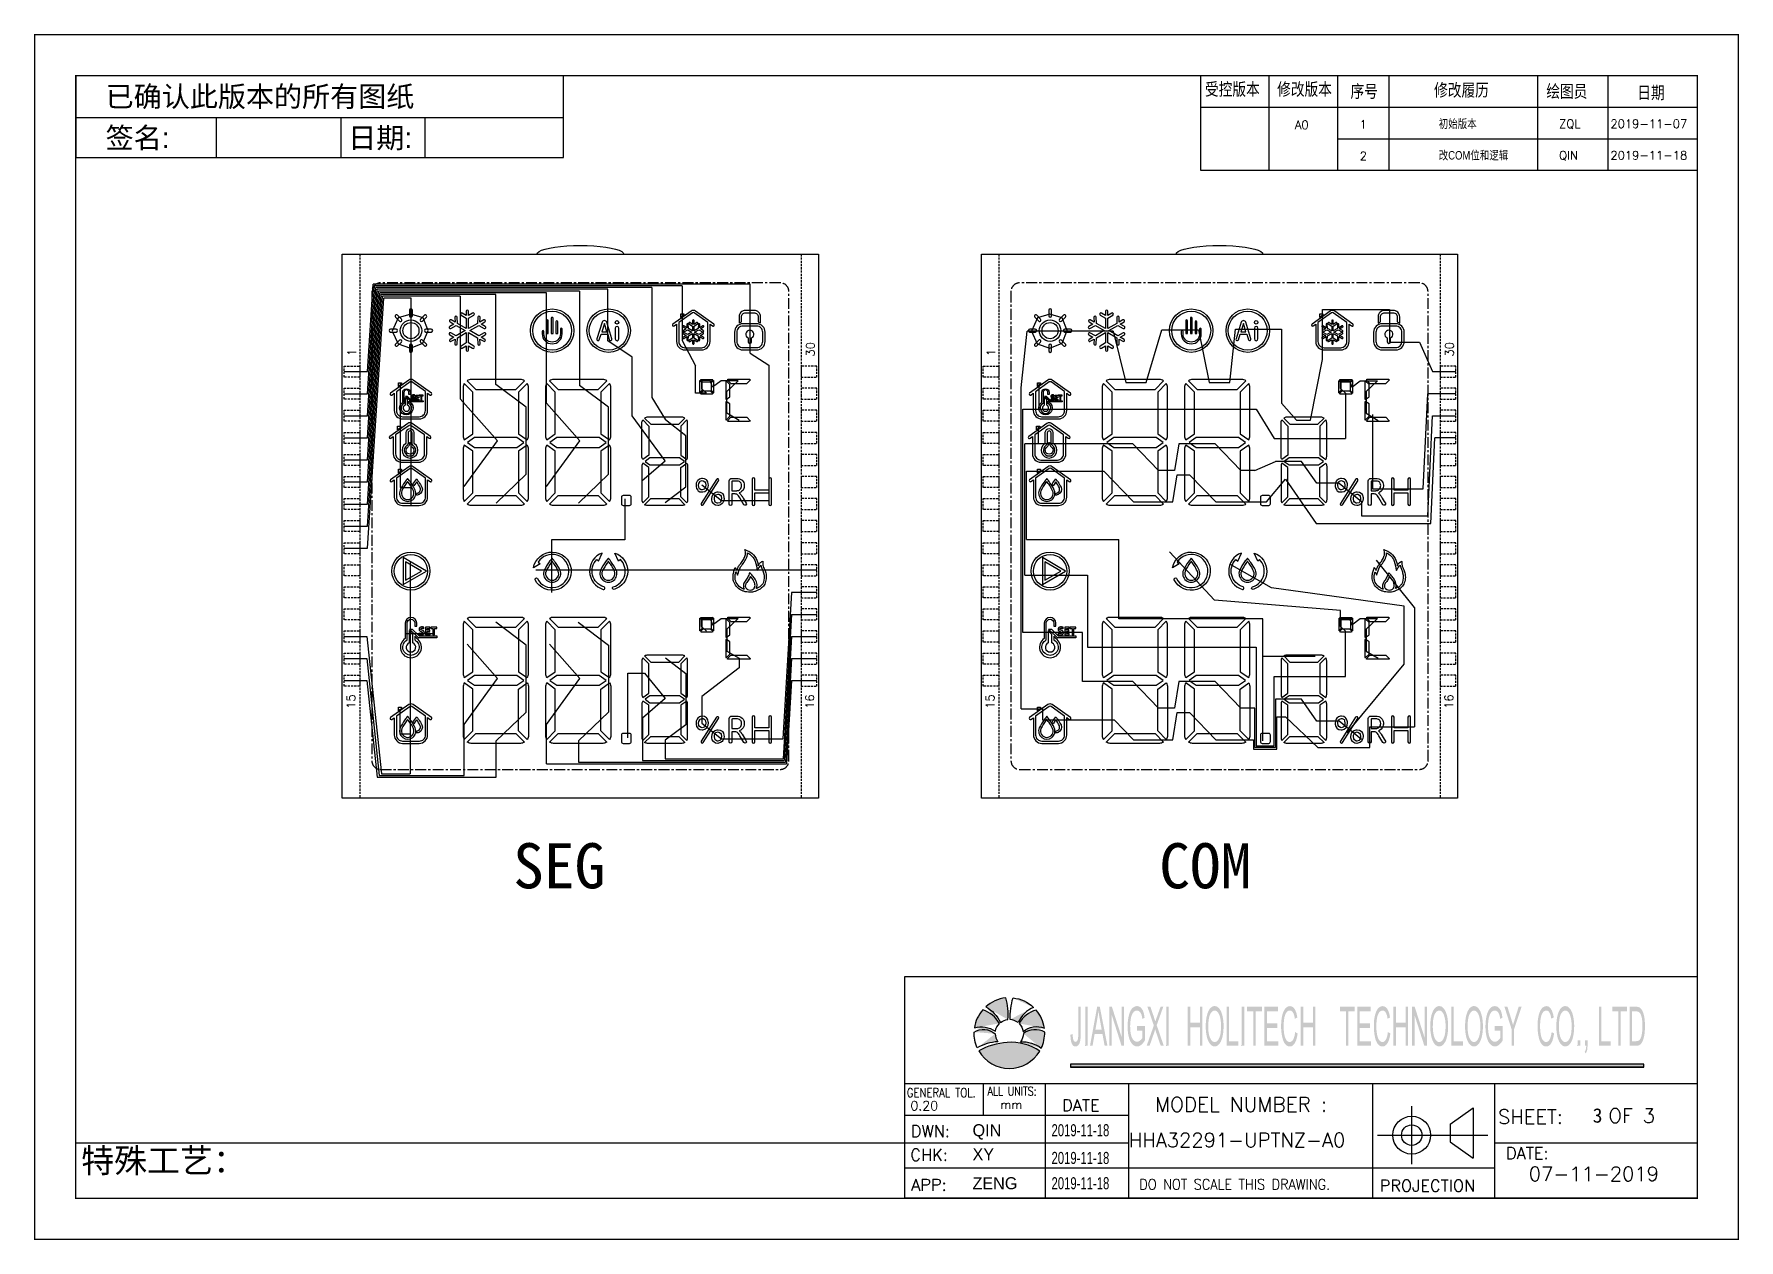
# Model space of a CAD drawing. Header units: millimetres. Extents: x 963 to 1606, y 260 to 429.
# Drawn here: x 1409.6 to 1605.8, y 260.2 to 399 of the extents above; entities that cross this region are included whole.
import ezdxf
from ezdxf.enums import TextEntityAlignment as Align

# ---------------------------------------------------------------- set-up
doc = ezdxf.new("R2010")
doc.units = ezdxf.units.MM
for name, pattern in [('CENTER', [2, 1.25, -0.25, 0.25, -0.25]), ('DASHED2', [0.375, 0.25, -0.125]), ('HIDDEN', [0.375, 0.25, -0.125])]:
    doc.linetypes.add(name, pattern=pattern)
for name, color, linetype in [('1', 4, 'Continuous'), ('COM', 1, 'Continuous'), ('dwg', 7, 'Continuous'), ('seg', 3, 'Continuous'), ('SPEC', 7, 'Continuous'), ('title', 7, 'Continuous')]:
    doc.layers.add(name, color=color, linetype=linetype)
doc.styles.add('na', font='FZSTK.TTF', dxfattribs={"height": 0.8})
doc.styles.add('ROMANC', font='romanc')
doc.styles.add('ROMANS', font='romans.shx')
doc.styles.add('title', font='arial.ttf', dxfattribs={"width": 0.8, "height": 5})

msp = doc.modelspace()

# ---------------------------------------------------------------- texts
at = {"layer": 'COM'}
msp.add_text('COM', height=5.1953, dxfattribs=at).set_placement((1539.045, 300.69))
at = {"layer": 'seg'}
msp.add_text('SEG', height=5.1953, dxfattribs=at).set_placement((1464.688, 300.69))
at = {"layer": 'title'}
msp.add_text('3', height=1.656, dxfattribs=at).set_placement((1588.937, 273.723))

# ---------------------------------------------------------------- blocks, each defined once
blk = doc.blocks.new('SPEC')
at = {"layer": 'SPEC', "style": 'ROMANS'}
for tag, p, height in [('SHEET', (47.17, 6.54), 1.24), ('DATE', (0.53, 5.35), 0.995), ('MODEL', (8.48, 4.42), 1.24), ('DATE', (41.97, 1.48), 1.24)]:
    blk.add_attdef(tag, p, '', height=height, dxfattribs=at)
blk = doc.blocks.new('SIGN-C')
h = blk.add_hatch(color=3)
edge = h.paths.add_edge_path()
edge.add_arc((169.9, 35.86), 2.46, 180.7735, 215.6153)
edge.add_arc((168.38, 26.31), 8.14, 93.3715, 119.9391)
edge.add_arc((169.92, 35.94), 6.16, 178.269, 204.7945, ccw=False)
edge.add_arc((165.38, 33.31), 3.25, 50.6912, 119.9637, ccw=False)
edge = h.paths.add_edge_path()
edge.add_arc((165.01, 32.47), 4.55, 57.0007, 105.0455, ccw=False)
edge.add_arc((169.9, 35.86), 2.46, 133.9349, 170.1176, ccw=False)
edge.add_arc((163.68, 35.03), 5.21, 29.8804, 72.1669)
edge.add_arc((169.92, 35.94), 6.16, 138.888, 171.4381)
edge = h.paths.add_edge_path()
edge.add_arc((162.58, 34.82), 6.54, 27.1591, 60.6253, ccw=False)
edge.add_arc((169.9, 35.86), 2.46, 95.8107, 127.6545, ccw=False)
edge.add_arc((160.11, 39.29), 9.6, 354.0745, 376.8294)
edge.add_arc((169.92, 35.94), 6.16, 95.8117, 132.0429)
edge = h.paths.add_edge_path()
edge.add_arc((176.2, 35.63), 5.22, 113.2627, 155.7815)
edge.add_arc((169.9, 35.86), 2.46, 51.236, 86.5806)
edge.add_arc((182.9, 38.49), 12.85, 163.7948, 180.7743, ccw=False)
edge.add_arc((169.92, 35.94), 6.16, 46.7513, 84.0373, ccw=False)
edge = h.paths.add_edge_path()
edge.add_arc((169.9, 35.86), 2.46, 8.5767, 45.6006, ccw=False)
edge.add_arc((174.7, 33.31), 3.75, 69.3945, 129.0748, ccw=False)
edge.add_arc((169.92, 35.94), 6.16, 8.2427, 40.5531)
edge.add_arc((175.91, 35.21), 4.92, 105.4425, 150.6956)
edge = h.paths.add_edge_path()
edge.add_arc((169.9, 35.86), 2.46, -36.3086, 0.4795, ccw=False)
edge.add_arc((172.32, 29.46), 4.96, 50.4095, 95.0505, ccw=False)
edge.add_arc((169.92, 35.94), 6.16, 334.4778, 361.7453)
edge.add_arc((174.43, 32.91), 3.62, 62.8659, 124.8017)
edge = h.paths.add_edge_path()
edge.add_arc((170.35, 22.53), 11.81, 93.9087, 119.1713)
edge.add_arc((169.92, 35.94), 6.16, 210.1937, 329.5116)
edge.add_arc((170.17, 25.14), 9.19, 56.5952, 93.9087)
h = blk.add_hatch(color=3)
h.paths.add_polyline_path([(280.43, 34.8), (280.45, 34.85), (280.53, 35.12), (280.6, 35.44), (280.65, 35.79), (280.66, 35.8), (280.69, 36.11), (280.72, 36.44), (280.73, 36.79), (280.74, 37.16), (280.74, 37.46), (280.72, 37.82), (280.7, 38.16), (280.66, 38.48), (280.61, 38.78), (280.6, 38.84), (280.53, 39.16), (280.44, 39.45), (280.34, 39.71), (280.23, 39.94), (280.19, 40), (280.06, 40.18), (279.91, 40.33), (279.75, 40.43), (279.69, 40.45), (279.54, 40.49), (279.37, 40.52), (279.17, 40.52), (278.05, 40.52), (278.05, 33.73), (279.22, 33.73), (279.26, 33.73), (279.44, 33.74), (279.6, 33.78), (279.75, 33.84), (279.85, 33.9), (280, 34.03), (280.14, 34.19), (280.2, 34.29), (280.32, 34.52)])
h.paths.add_polyline_path([(279.26, 39.72), (279.45, 39.7), (279.6, 39.65), (279.72, 39.58), (279.78, 39.53), (279.91, 39.35), (280.03, 39.12), (280.13, 38.82), (280.19, 38.57), (280.24, 38.28), (280.27, 37.95), (280.29, 37.59), (280.3, 37.18), (280.29, 36.85), (280.28, 36.49), (280.25, 36.16), (280.21, 35.87), (280.15, 35.54), (280.07, 35.25), (279.97, 35.01), (279.96, 34.99), (279.84, 34.8), (279.68, 34.65), (279.67, 34.64), (279.53, 34.58), (279.37, 34.54), (279.17, 34.53), (278.48, 34.53), (278.48, 39.72), (279.16, 39.72)], flags=16)
h.paths.add_polyline_path([(275.03, 40.52), (275.03, 39.72), (276.1, 39.72), (276.1, 33.73), (276.53, 33.73), (276.53, 39.72), (277.61, 39.72), (277.61, 40.52)])
h.paths.add_polyline_path([(272.73, 40.52), (272.73, 33.73), (274.76, 33.73), (274.76, 34.53), (273.16, 34.53), (273.16, 40.52)])
h.paths.add_polyline_path([(270.27, 34.68), (270.27, 33.73), (270.5, 33.73), (270.48, 33.36), (270.43, 33.08), (270.38, 32.93), (270.25, 32.74), (270.36, 32.38), (270.41, 32.43), (270.54, 32.63), (270.64, 32.88), (270.67, 33.03), (270.71, 33.35), (270.73, 33.73), (270.73, 34.68)])
h.paths.add_polyline_path([(269.02, 34.68), (269.47, 34.68), (269.47, 33.73), (269.02, 33.73)])
h.paths.add_polyline_path([(265.72, 39.69), (265.67, 39.57), (265.58, 39.32), (265.51, 39.06), (265.44, 38.77), (265.38, 38.46), (265.34, 38.14), (265.31, 37.79), (265.29, 37.42), (265.29, 37.04), (265.29, 36.99), (265.3, 36.65), (265.32, 36.31), (265.36, 35.98), (265.41, 35.66), (265.47, 35.34), (265.48, 35.31), (265.56, 35.01), (265.66, 34.74), (265.77, 34.49), (265.89, 34.27), (266.02, 34.07), (266.06, 34.03), (266.21, 33.87), (266.35, 33.76), (266.51, 33.68), (266.68, 33.63), (266.84, 33.61), (266.85, 33.61), (267.02, 33.63), (267.18, 33.68), (267.34, 33.76), (267.49, 33.88), (267.63, 34.03), (267.65, 34.05), (267.79, 34.23), (267.91, 34.44), (268.02, 34.69), (268.12, 34.96), (268.2, 35.27), (268.24, 35.44), (268.3, 35.75), (268.34, 36.07), (268.38, 36.41), (268.39, 36.76), (268.4, 37.12), (268.4, 37.3), (268.39, 37.66), (268.36, 38), (268.32, 38.33), (268.27, 38.64), (268.21, 38.94), (268.21, 38.96), (268.12, 39.27), (268.03, 39.54), (267.92, 39.78), (267.8, 40), (267.66, 40.19), (267.63, 40.23), (267.48, 40.38), (267.34, 40.5), (267.18, 40.58), (267.01, 40.63), (266.84, 40.64), (266.71, 40.64), (266.55, 40.59), (266.39, 40.52), (266.24, 40.42), (266.1, 40.29), (265.96, 40.12), (265.84, 39.92)])
h.paths.add_polyline_path([(266.75, 34.39), (266.59, 34.43), (266.44, 34.53), (266.3, 34.67), (266.17, 34.86), (266.05, 35.09), (266.03, 35.14), (265.94, 35.38), (265.86, 35.66), (265.81, 35.96), (265.77, 36.29), (265.74, 36.64), (265.73, 37.02), (265.73, 37.03), (265.74, 37.46), (265.76, 37.84), (265.8, 38.18), (265.84, 38.49), (265.9, 38.77), (265.98, 39.01), (266.06, 39.22), (266.11, 39.31), (266.24, 39.51), (266.38, 39.67), (266.53, 39.78), (266.68, 39.85), (266.85, 39.87), (266.98, 39.86), (267.13, 39.8), (267.29, 39.69), (267.43, 39.53), (267.53, 39.38), (267.64, 39.15), (267.74, 38.88), (267.82, 38.57), (267.85, 38.47), (267.89, 38.17), (267.93, 37.84), (267.95, 37.49), (267.95, 37.12), (267.95, 36.94), (267.94, 36.56), (267.91, 36.21), (267.87, 35.89), (267.81, 35.59), (267.73, 35.33), (267.64, 35.09), (267.57, 34.95), (267.45, 34.74), (267.32, 34.58), (267.17, 34.47), (267.01, 34.4), (266.84, 34.38)], flags=16)
h.paths.add_polyline_path([(264.44, 35.95), (264.38, 35.6), (264.31, 35.3), (264.22, 35.03), (264.12, 34.81), (264.11, 34.8), (263.98, 34.62), (263.83, 34.49), (263.68, 34.4), (263.5, 34.38), (263.41, 34.39), (263.25, 34.44), (263.1, 34.55), (262.95, 34.7), (262.86, 34.84), (262.74, 35.07), (262.65, 35.34), (262.58, 35.67), (262.55, 35.81), (262.51, 36.12), (262.48, 36.45), (262.46, 36.8), (262.45, 37.18), (262.46, 37.48), (262.48, 37.82), (262.51, 38.16), (262.56, 38.49), (262.6, 38.73), (262.68, 39.02), (262.79, 39.28), (262.91, 39.49), (262.92, 39.51), (263.06, 39.67), (263.2, 39.78), (263.36, 39.85), (263.54, 39.87), (263.64, 39.86), (263.8, 39.81), (263.95, 39.7), (264.08, 39.53), (264.17, 39.37), (264.26, 39.12), (264.34, 38.81), (264.41, 38.45), (264.83, 38.66), (264.82, 38.75), (264.76, 39.09), (264.68, 39.39), (264.59, 39.66), (264.49, 39.91), (264.37, 40.12), (264.32, 40.19), (264.19, 40.35), (264.05, 40.48), (263.89, 40.57), (263.72, 40.62), (263.55, 40.64), (263.54, 40.64), (263.38, 40.62), (263.21, 40.57), (263.06, 40.49), (262.9, 40.38), (262.76, 40.23), (262.62, 40.06), (262.5, 39.84), (262.39, 39.6), (262.29, 39.33), (262.21, 39.03), (262.17, 38.85), (262.11, 38.55), (262.07, 38.24), (262.04, 37.9), (262.02, 37.55), (262.01, 37.18), (262.01, 37.01), (262.02, 36.67), (262.05, 36.32), (262.08, 35.99), (262.13, 35.67), (262.19, 35.36), (262.26, 35.04), (262.34, 34.74), (262.45, 34.48), (262.56, 34.26), (262.69, 34.06), (262.75, 33.98), (262.88, 33.85), (263.02, 33.74), (263.18, 33.67), (263.36, 33.62), (263.54, 33.61), (263.66, 33.62), (263.83, 33.66), (263.99, 33.74), (264.13, 33.86), (264.28, 34.01), (264.4, 34.2), (264.5, 34.39), (264.61, 34.62), (264.7, 34.9), (264.77, 35.19), (264.84, 35.52), (264.89, 35.88), (264.46, 36.11)])
h.paths.add_polyline_path([(256.24, 40.52), (257.49, 36.61), (257.49, 33.73), (257.93, 33.73), (257.93, 36.61), (259.22, 40.52), (258.72, 40.52), (258.09, 38.53), (258.08, 38.49), (257.99, 38.18), (257.89, 37.88), (257.81, 37.59), (257.74, 37.32), (257.66, 37.59), (257.58, 37.88), (257.49, 38.18), (257.41, 38.47), (256.76, 40.52)])
h.paths.add_polyline_path([(254.56, 37.19), (254.56, 36.39), (255.52, 36.39), (255.52, 35.13), (255.43, 34.98), (255.29, 34.81), (255.12, 34.65), (255.05, 34.6), (254.89, 34.5), (254.73, 34.44), (254.57, 34.42), (254.43, 34.44), (254.27, 34.49), (254.12, 34.58), (253.96, 34.72), (253.84, 34.87), (253.72, 35.08), (253.61, 35.33), (253.53, 35.63), (253.49, 35.79), (253.44, 36.09), (253.41, 36.41), (253.38, 36.77), (253.38, 37.15), (253.38, 37.18), (253.38, 37.53), (253.41, 37.87), (253.45, 38.2), (253.5, 38.52), (253.52, 38.62), (253.6, 38.92), (253.71, 39.19), (253.77, 39.32), (253.9, 39.52), (254.05, 39.69), (254.08, 39.7), (254.23, 39.8), (254.39, 39.85), (254.56, 39.87), (254.7, 39.86), (254.86, 39.8), (255.01, 39.69), (255.08, 39.63), (255.21, 39.45), (255.32, 39.22), (255.37, 39.06), (255.44, 38.76), (255.5, 38.4), (255.89, 38.62), (255.86, 38.84), (255.8, 39.18), (255.73, 39.48), (255.65, 39.74), (255.61, 39.83), (255.49, 40.06), (255.36, 40.24), (255.2, 40.4), (255.06, 40.51), (254.9, 40.58), (254.73, 40.63), (254.56, 40.64), (254.48, 40.64), (254.31, 40.61), (254.15, 40.56), (253.99, 40.47), (253.84, 40.36), (253.7, 40.22), (253.67, 40.18), (253.54, 40), (253.42, 39.79), (253.31, 39.54), (253.21, 39.26), (253.13, 38.95), (253.09, 38.76), (253.03, 38.44), (252.99, 38.12), (252.96, 37.78), (252.94, 37.44), (252.93, 37.09), (252.93, 36.91), (252.95, 36.56), (252.97, 36.22), (253.01, 35.9), (253.07, 35.58), (253.13, 35.28), (253.15, 35.21), (253.24, 34.92), (253.34, 34.66), (253.45, 34.42), (253.58, 34.22), (253.73, 34.04), (253.8, 33.96), (253.95, 33.84), (254.1, 33.74), (254.26, 33.67), (254.42, 33.62), (254.6, 33.61), (254.65, 33.61), (254.81, 33.63), (254.97, 33.69), (255.13, 33.77), (255.29, 33.88), (255.38, 33.96), (255.52, 34.1), (255.66, 34.26), (255.81, 34.45), (255.94, 34.67), (255.94, 37.19)])
h.paths.add_polyline_path([(249.81, 39.69), (249.76, 39.57), (249.67, 39.32), (249.59, 39.06), (249.52, 38.77), (249.47, 38.46), (249.43, 38.14), (249.4, 37.79), (249.38, 37.42), (249.38, 37.04), (249.38, 36.99), (249.38, 36.65), (249.41, 36.31), (249.44, 35.98), (249.5, 35.66), (249.56, 35.34), (249.57, 35.31), (249.65, 35.01), (249.74, 34.74), (249.85, 34.49), (249.97, 34.27), (250.11, 34.07), (250.15, 34.03), (250.29, 33.87), (250.44, 33.76), (250.59, 33.68), (250.76, 33.63), (250.93, 33.61), (250.94, 33.61), (251.1, 33.63), (251.26, 33.68), (251.42, 33.76), (251.57, 33.88), (251.72, 34.03), (251.74, 34.05), (251.87, 34.23), (251.99, 34.44), (252.1, 34.69), (252.2, 34.96), (252.29, 35.27), (252.33, 35.44), (252.38, 35.75), (252.43, 36.07), (252.46, 36.41), (252.48, 36.76), (252.49, 37.12), (252.49, 37.3), (252.47, 37.66), (252.45, 38), (252.41, 38.33), (252.36, 38.64), (252.3, 38.94), (252.29, 38.96), (252.21, 39.27), (252.11, 39.54), (252.01, 39.78), (251.88, 40), (251.74, 40.19), (251.72, 40.23), (251.57, 40.38), (251.42, 40.5), (251.27, 40.58), (251.1, 40.63), (250.93, 40.64), (250.8, 40.64), (250.63, 40.59), (250.47, 40.52), (250.33, 40.42), (250.18, 40.29), (250.05, 40.12), (249.93, 39.92)])
h.paths.add_polyline_path([(250.84, 34.39), (250.68, 34.43), (250.52, 34.53), (250.39, 34.67), (250.26, 34.86), (250.14, 35.09), (250.11, 35.14), (250.02, 35.38), (249.95, 35.66), (249.89, 35.96), (249.85, 36.29), (249.83, 36.64), (249.82, 37.02), (249.82, 37.03), (249.82, 37.46), (249.85, 37.84), (249.88, 38.18), (249.93, 38.49), (249.99, 38.77), (250.06, 39.01), (250.15, 39.22), (250.2, 39.31), (250.33, 39.51), (250.46, 39.67), (250.61, 39.78), (250.77, 39.85), (250.93, 39.87), (251.06, 39.86), (251.22, 39.8), (251.37, 39.69), (251.52, 39.53), (251.62, 39.38), (251.73, 39.15), (251.83, 38.88), (251.91, 38.57), (251.93, 38.47), (251.98, 38.17), (252.02, 37.84), (252.04, 37.49), (252.04, 37.12), (252.04, 36.94), (252.03, 36.56), (252, 36.21), (251.95, 35.89), (251.89, 35.59), (251.82, 35.33), (251.73, 35.09), (251.66, 34.95), (251.54, 34.74), (251.4, 34.58), (251.25, 34.47), (251.1, 34.4), (250.93, 34.38)], flags=16)
h.paths.add_polyline_path([(246.96, 40.52), (246.96, 33.73), (248.99, 33.73), (248.99, 34.53), (247.39, 34.53), (247.39, 40.52)])
h.paths.add_polyline_path([(243.74, 39.69), (243.69, 39.57), (243.6, 39.32), (243.52, 39.06), (243.46, 38.77), (243.4, 38.46), (243.36, 38.14), (243.33, 37.79), (243.32, 37.42), (243.31, 37.04), (243.31, 36.99), (243.32, 36.65), (243.34, 36.31), (243.38, 35.98), (243.43, 35.66), (243.5, 35.34), (243.5, 35.31), (243.58, 35.01), (243.68, 34.74), (243.79, 34.49), (243.91, 34.27), (244.04, 34.07), (244.08, 34.03), (244.22, 33.87), (244.38, 33.76), (244.53, 33.68), (244.69, 33.63), (244.86, 33.61), (244.87, 33.61), (245.04, 33.63), (245.2, 33.68), (245.36, 33.76), (245.51, 33.88), (245.66, 34.03), (245.67, 34.05), (245.8, 34.23), (245.93, 34.44), (246.04, 34.69), (246.14, 34.96), (246.22, 35.27), (246.26, 35.44), (246.32, 35.75), (246.36, 36.07), (246.4, 36.41), (246.42, 36.76), (246.42, 37.12), (246.42, 37.3), (246.41, 37.66), (246.38, 38), (246.35, 38.33), (246.3, 38.64), (246.23, 38.94), (246.23, 38.96), (246.14, 39.27), (246.05, 39.54), (245.94, 39.78), (245.82, 40), (245.68, 40.19), (245.65, 40.23), (245.51, 40.38), (245.36, 40.5), (245.2, 40.58), (245.04, 40.63), (244.87, 40.64), (244.73, 40.64), (244.57, 40.59), (244.41, 40.52), (244.26, 40.42), (244.12, 40.29), (243.98, 40.12), (243.86, 39.92)])
h.paths.add_polyline_path([(244.77, 34.39), (244.61, 34.43), (244.46, 34.53), (244.32, 34.67), (244.19, 34.86), (244.07, 35.09), (244.05, 35.14), (243.96, 35.38), (243.89, 35.66), (243.83, 35.96), (243.79, 36.29), (243.76, 36.64), (243.75, 37.02), (243.75, 37.03), (243.76, 37.46), (243.78, 37.84), (243.81, 38.18), (243.86, 38.49), (243.92, 38.77), (244, 39.01), (244.08, 39.22), (244.13, 39.31), (244.26, 39.51), (244.4, 39.67), (244.55, 39.78), (244.71, 39.85), (244.87, 39.87), (245, 39.86), (245.16, 39.8), (245.31, 39.69), (245.45, 39.53), (245.55, 39.38), (245.67, 39.15), (245.76, 38.88), (245.84, 38.57), (245.86, 38.47), (245.91, 38.17), (245.95, 37.84), (245.97, 37.49), (245.98, 37.12), (245.97, 36.94), (245.96, 36.56), (245.93, 36.21), (245.89, 35.89), (245.83, 35.59), (245.76, 35.33), (245.66, 35.09), (245.6, 34.95), (245.47, 34.74), (245.33, 34.58), (245.19, 34.47), (245.03, 34.4), (244.86, 34.38)], flags=16)
h.paths.add_polyline_path([(242.31, 40.52), (242.31, 35.19), (240.59, 40.52), (240.15, 40.52), (240.15, 33.73), (240.57, 33.73), (240.57, 39.07), (242.27, 33.73), (242.72, 33.73), (242.72, 40.52)])
h.paths.add_polyline_path([(239.01, 40.52), (239.01, 37.73), (237.32, 37.73), (237.32, 40.52), (236.89, 40.52), (236.89, 33.73), (237.32, 33.73), (237.32, 36.93), (239.01, 36.93), (239.01, 33.73), (239.44, 33.73), (239.44, 40.52)])
h.paths.add_polyline_path([(235.89, 35.95), (235.84, 35.6), (235.77, 35.3), (235.68, 35.03), (235.57, 34.81), (235.56, 34.8), (235.43, 34.62), (235.29, 34.49), (235.13, 34.4), (234.96, 34.38), (234.87, 34.39), (234.71, 34.44), (234.55, 34.55), (234.41, 34.7), (234.31, 34.84), (234.2, 35.07), (234.11, 35.34), (234.03, 35.67), (234.01, 35.81), (233.97, 36.12), (233.93, 36.45), (233.92, 36.8), (233.91, 37.18), (233.92, 37.48), (233.93, 37.82), (233.97, 38.16), (234.01, 38.49), (234.06, 38.73), (234.14, 39.02), (234.24, 39.28), (234.37, 39.49), (234.38, 39.51), (234.51, 39.67), (234.66, 39.78), (234.82, 39.85), (235, 39.87), (235.09, 39.86), (235.26, 39.81), (235.41, 39.7), (235.54, 39.53), (235.62, 39.37), (235.72, 39.12), (235.8, 38.81), (235.86, 38.45), (236.29, 38.66), (236.27, 38.75), (236.21, 39.09), (236.14, 39.39), (236.05, 39.66), (235.94, 39.91), (235.83, 40.12), (235.78, 40.19), (235.64, 40.35), (235.5, 40.48), (235.34, 40.57), (235.18, 40.62), (235, 40.64), (235, 40.64), (234.83, 40.62), (234.67, 40.57), (234.51, 40.49), (234.36, 40.38), (234.21, 40.23), (234.08, 40.06), (233.96, 39.84), (233.84, 39.6), (233.75, 39.33), (233.66, 39.03), (233.62, 38.85), (233.57, 38.55), (233.52, 38.24), (233.49, 37.9), (233.47, 37.55), (233.47, 37.18), (233.47, 37.01), (233.48, 36.67), (233.5, 36.32), (233.54, 35.99), (233.58, 35.67), (233.64, 35.36), (233.71, 35.04), (233.8, 34.74), (233.9, 34.48), (234.02, 34.26), (234.14, 34.06), (234.2, 33.98), (234.33, 33.85), (234.48, 33.74), (234.64, 33.67), (234.81, 33.62), (235, 33.61), (235.12, 33.62), (235.28, 33.66), (235.44, 33.74), (235.59, 33.86), (235.73, 34.01), (235.86, 34.2), (235.96, 34.39), (236.06, 34.62), (236.15, 34.9), (236.23, 35.19), (236.29, 35.52), (236.35, 35.88), (235.91, 36.11)])
h.paths.add_polyline_path([(230.57, 40.52), (230.57, 33.73), (233, 33.73), (233, 34.53), (231, 34.53), (231, 36.84), (232.8, 36.84), (232.8, 37.64), (231, 37.64), (231, 39.72), (232.92, 39.72), (232.92, 40.52)])
h.paths.add_polyline_path([(227.54, 40.52), (227.54, 39.72), (228.61, 39.72), (228.61, 33.73), (229.04, 33.73), (229.04, 39.72), (230.12, 39.72), (230.12, 40.52)])
h.paths.add_polyline_path([(222.85, 40.52), (222.85, 37.73), (221.15, 37.73), (221.15, 40.52), (220.72, 40.52), (220.72, 33.73), (221.15, 33.73), (221.15, 36.93), (222.85, 36.93), (222.85, 33.73), (223.28, 33.73), (223.28, 40.52)])
h.paths.add_polyline_path([(219.73, 35.95), (219.67, 35.6), (219.6, 35.3), (219.51, 35.03), (219.41, 34.81), (219.4, 34.8), (219.27, 34.62), (219.12, 34.49), (218.97, 34.4), (218.79, 34.38), (218.7, 34.39), (218.54, 34.44), (218.39, 34.55), (218.24, 34.7), (218.15, 34.84), (218.03, 35.07), (217.94, 35.34), (217.87, 35.67), (217.84, 35.81), (217.8, 36.12), (217.77, 36.45), (217.75, 36.8), (217.74, 37.18), (217.75, 37.48), (217.77, 37.82), (217.8, 38.16), (217.85, 38.49), (217.89, 38.73), (217.97, 39.02), (218.08, 39.28), (218.2, 39.49), (218.21, 39.51), (218.35, 39.67), (218.49, 39.78), (218.65, 39.85), (218.83, 39.87), (218.93, 39.86), (219.09, 39.81), (219.24, 39.7), (219.37, 39.53), (219.46, 39.37), (219.55, 39.12), (219.63, 38.81), (219.7, 38.45), (220.12, 38.66), (220.11, 38.75), (220.05, 39.09), (219.98, 39.39), (219.88, 39.66), (219.78, 39.91), (219.66, 40.12), (219.61, 40.19), (219.48, 40.35), (219.34, 40.48), (219.18, 40.57), (219.01, 40.62), (218.84, 40.64), (218.83, 40.64), (218.67, 40.62), (218.5, 40.57), (218.35, 40.49), (218.2, 40.38), (218.05, 40.23), (217.91, 40.06), (217.79, 39.84), (217.68, 39.6), (217.58, 39.33), (217.5, 39.03), (217.46, 38.85), (217.4, 38.55), (217.36, 38.24), (217.33, 37.9), (217.31, 37.55), (217.3, 37.18), (217.3, 37.01), (217.31, 36.67), (217.34, 36.32), (217.37, 35.99), (217.42, 35.67), (217.48, 35.36), (217.55, 35.04), (217.63, 34.74), (217.74, 34.48), (217.85, 34.26), (217.98, 34.06), (218.04, 33.98), (218.17, 33.85), (218.31, 33.74), (218.47, 33.67), (218.65, 33.62), (218.83, 33.61), (218.95, 33.62), (219.12, 33.66), (219.28, 33.74), (219.43, 33.86), (219.56, 34.01), (219.69, 34.2), (219.79, 34.39), (219.9, 34.62), (219.99, 34.9), (220.06, 35.19), (220.13, 35.52), (220.18, 35.88), (219.75, 36.11)])
h.paths.add_polyline_path([(214.4, 40.52), (214.4, 33.73), (216.83, 33.73), (216.83, 34.53), (214.84, 34.53), (214.84, 36.84), (216.63, 36.84), (216.63, 37.64), (214.84, 37.64), (214.84, 39.72), (216.75, 39.72), (216.75, 40.52)])
h.paths.add_polyline_path([(211.37, 40.52), (211.37, 39.72), (212.45, 39.72), (212.45, 33.73), (212.88, 33.73), (212.88, 39.72), (213.95, 39.72), (213.95, 40.52)])
h.paths.add_polyline_path([(210.43, 40.52), (210.86, 40.52), (210.86, 33.73), (210.43, 33.73)])
h.paths.add_polyline_path([(207.81, 40.52), (207.81, 33.73), (209.84, 33.73), (209.84, 34.53), (208.24, 34.53), (208.24, 40.52)])
h.paths.add_polyline_path([(204.59, 39.69), (204.54, 39.57), (204.45, 39.32), (204.38, 39.06), (204.31, 38.77), (204.26, 38.46), (204.21, 38.14), (204.18, 37.79), (204.16, 37.42), (204.16, 37.04), (204.16, 36.99), (204.17, 36.65), (204.19, 36.31), (204.23, 35.98), (204.28, 35.66), (204.34, 35.34), (204.35, 35.31), (204.43, 35.01), (204.53, 34.74), (204.64, 34.49), (204.76, 34.27), (204.89, 34.07), (204.93, 34.03), (205.08, 33.87), (205.22, 33.76), (205.38, 33.68), (205.55, 33.63), (205.72, 33.61), (205.72, 33.61), (205.89, 33.63), (206.05, 33.68), (206.21, 33.76), (206.36, 33.88), (206.5, 34.03), (206.52, 34.05), (206.66, 34.23), (206.78, 34.44), (206.89, 34.69), (206.99, 34.96), (207.07, 35.27), (207.11, 35.44), (207.17, 35.75), (207.21, 36.07), (207.25, 36.41), (207.26, 36.76), (207.27, 37.12), (207.27, 37.3), (207.26, 37.66), (207.23, 38), (207.19, 38.33), (207.14, 38.64), (207.08, 38.94), (207.08, 38.96), (206.99, 39.27), (206.9, 39.54), (206.79, 39.78), (206.67, 40), (206.53, 40.19), (206.5, 40.23), (206.35, 40.38), (206.21, 40.5), (206.05, 40.58), (205.88, 40.63), (205.72, 40.64), (205.58, 40.64), (205.41, 40.59), (205.26, 40.52), (205.11, 40.42), (204.97, 40.29), (204.83, 40.12), (204.71, 39.92)])
h.paths.add_polyline_path([(205.62, 34.39), (205.46, 34.43), (205.31, 34.53), (205.17, 34.67), (205.04, 34.86), (204.92, 35.09), (204.9, 35.14), (204.81, 35.38), (204.73, 35.66), (204.68, 35.96), (204.63, 36.29), (204.61, 36.64), (204.6, 37.02), (204.6, 37.03), (204.61, 37.46), (204.63, 37.84), (204.67, 38.18), (204.71, 38.49), (204.77, 38.77), (204.85, 39.01), (204.93, 39.22), (204.98, 39.31), (205.11, 39.51), (205.25, 39.67), (205.4, 39.78), (205.55, 39.85), (205.72, 39.87), (205.85, 39.86), (206, 39.8), (206.16, 39.69), (206.3, 39.53), (206.4, 39.38), (206.51, 39.15), (206.61, 38.88), (206.69, 38.57), (206.71, 38.47), (206.76, 38.17), (206.8, 37.84), (206.82, 37.49), (206.83, 37.12), (206.83, 36.94), (206.81, 36.56), (206.78, 36.21), (206.74, 35.89), (206.68, 35.59), (206.6, 35.33), (206.51, 35.09), (206.44, 34.95), (206.32, 34.74), (206.19, 34.58), (206.04, 34.47), (205.88, 34.4), (205.71, 34.38)], flags=16)
h.paths.add_polyline_path([(203.14, 40.52), (203.14, 37.73), (201.45, 37.73), (201.45, 40.52), (201.02, 40.52), (201.02, 33.73), (201.45, 33.73), (201.45, 36.93), (203.14, 36.93), (203.14, 33.73), (203.57, 33.73), (203.57, 40.52)])
h.paths.add_polyline_path([(197.29, 40.52), (197.72, 40.52), (197.72, 33.73), (197.29, 33.73)])
h.paths.add_polyline_path([(193.86, 33.73), (194.37, 33.73), (195.19, 36.09), (195.24, 36.26), (195.34, 36.61), (195.4, 36.43), (195.48, 36.15), (196.31, 33.73), (196.84, 33.73), (195.61, 37.32), (196.75, 40.52), (196.28, 40.52), (195.63, 38.72), (195.55, 38.51), (195.45, 38.22), (195.37, 37.95), (195.31, 38.15), (195.22, 38.43), (195.11, 38.78), (194.52, 40.52), (194, 40.52), (195.11, 37.27)])
h.paths.add_polyline_path([(192.17, 37.19), (192.17, 36.39), (193.13, 36.39), (193.13, 35.13), (193.04, 34.98), (192.9, 34.81), (192.72, 34.65), (192.66, 34.6), (192.5, 34.5), (192.34, 34.44), (192.18, 34.42), (192.04, 34.44), (191.88, 34.49), (191.72, 34.58), (191.57, 34.72), (191.45, 34.87), (191.32, 35.08), (191.22, 35.33), (191.13, 35.63), (191.1, 35.79), (191.05, 36.09), (191.01, 36.41), (190.99, 36.77), (190.98, 37.15), (190.98, 37.18), (190.99, 37.53), (191.02, 37.87), (191.06, 38.2), (191.11, 38.52), (191.13, 38.62), (191.21, 38.92), (191.31, 39.19), (191.38, 39.32), (191.51, 39.52), (191.66, 39.69), (191.68, 39.7), (191.83, 39.8), (191.99, 39.85), (192.17, 39.87), (192.31, 39.86), (192.47, 39.8), (192.62, 39.69), (192.68, 39.63), (192.82, 39.45), (192.93, 39.22), (192.98, 39.06), (193.05, 38.76), (193.11, 38.4), (193.5, 38.62), (193.47, 38.84), (193.41, 39.18), (193.34, 39.48), (193.25, 39.74), (193.22, 39.83), (193.1, 40.06), (192.96, 40.24), (192.81, 40.4), (192.66, 40.51), (192.51, 40.58), (192.34, 40.63), (192.17, 40.64), (192.09, 40.64), (191.92, 40.61), (191.76, 40.56), (191.6, 40.47), (191.45, 40.36), (191.31, 40.22), (191.28, 40.18), (191.14, 40), (191.02, 39.79), (190.92, 39.54), (190.82, 39.26), (190.74, 38.95), (190.7, 38.76), (190.64, 38.44), (190.6, 38.12), (190.56, 37.78), (190.55, 37.44), (190.54, 37.09), (190.54, 36.91), (190.55, 36.56), (190.58, 36.22), (190.62, 35.9), (190.67, 35.58), (190.74, 35.28), (190.76, 35.21), (190.84, 34.92), (190.95, 34.66), (191.06, 34.42), (191.19, 34.22), (191.33, 34.04), (191.41, 33.96), (191.55, 33.84), (191.71, 33.74), (191.87, 33.67), (192.03, 33.62), (192.2, 33.61), (192.25, 33.61), (192.42, 33.63), (192.58, 33.69), (192.74, 33.77), (192.89, 33.88), (192.99, 33.96), (193.13, 34.1), (193.27, 34.26), (193.41, 34.45), (193.55, 34.67), (193.55, 37.19)])
h.paths.add_polyline_path([(189.51, 40.52), (189.51, 35.19), (187.8, 40.52), (187.36, 40.52), (187.36, 33.73), (187.78, 33.73), (187.78, 39.07), (189.48, 33.73), (189.92, 33.73), (189.92, 40.52)])
h.paths.add_polyline_path([(185.23, 40.52), (183.98, 33.73), (184.43, 33.73), (184.79, 35.79), (186.15, 35.79), (186.53, 33.73), (187.02, 33.73), (185.69, 40.52)])
h.paths.add_polyline_path([(185.27, 38.51), (185.32, 38.81), (185.37, 39.14), (185.41, 39.48), (185.45, 39.81), (185.46, 39.73), (185.5, 39.45), (185.55, 39.13), (185.61, 38.78), (185.68, 38.4), (186.02, 36.52), (184.92, 36.52)], flags=16)
h.paths.add_polyline_path([(183.14, 40.52), (183.57, 40.52), (183.57, 33.73), (183.14, 33.73)])
h.paths.add_polyline_path([(180.58, 35.66), (180.58, 35.31), (180.61, 34.95), (180.65, 34.63), (180.71, 34.36), (180.8, 34.13), (180.85, 34.02), (180.97, 33.84), (181.11, 33.71), (181.27, 33.63), (181.45, 33.61), (181.49, 33.61), (181.66, 33.64), (181.82, 33.73), (181.96, 33.86), (182.08, 34.03), (182.19, 34.27), (182.27, 34.57), (182.31, 34.81), (182.34, 35.12), (182.36, 35.48), (182.37, 35.89), (182.37, 40.52), (181.94, 40.52), (181.94, 35.84), (181.94, 35.62), (181.92, 35.26), (181.89, 34.99), (181.85, 34.8), (181.73, 34.57), (181.61, 34.46), (181.45, 34.41), (181.38, 34.42), (181.22, 34.51), (181.1, 34.7), (181.08, 34.76), (181.02, 35.01), (180.98, 35.34), (180.97, 35.77)])
blk.add_hatch(color=126).paths.add_polyline_path([(180.6, 30.51), (180.6, 30.01), (280.54, 30.01), (280.54, 30.51)])
at = {"color": 3}
for points in [[(165.79, 40.52, -0.14707), (168.4, 37.8, -0.139846), (169.65, 38.3, 0.099615), (169.29, 42.07, 0.159419)], [(174.14, 40.43, 0.187681), (171.44, 37.77, 0.155454), (170.05, 38.31, -0.074223), (170.56, 42.07, -0.164142)], [(163.82, 36.86, -0.212761), (167.48, 36.28, -0.159202), (168.2, 37.63, 0.186633), (165.28, 39.99, 0.142989)], [(171.62, 37.61, -0.162967), (172.33, 36.23, -0.266454), (176.02, 36.82, 0.141922), (174.6, 39.95, 0.200061)], [(167.45, 35.83, 0.153208), (167.91, 34.43, 0.116445), (164.32, 33.36, -0.116259), (163.76, 36.13, -0.311813)], [(172.36, 35.88, -0.161911), (171.88, 34.4, -0.197285), (175.48, 33.29, 0.119541), (176.08, 36.13, 0.277023)], [(169.54, 34.31, 0.110678), (164.59, 32.84, 0.573389), (175.23, 32.81, 0.164265)]]:
    blk.add_lwpolyline(points, format="xyb", close=True, dxfattribs=at)
at = {"color": 126}
for points in [[(180.6, 30.55), (180.6, 30.04), (280.54, 30.04), (280.54, 30.55)], [(180.6, 30.51), (180.6, 30.01), (280.54, 30.01), (280.54, 30.51)]]:
    blk.add_lwpolyline(points, close=True, dxfattribs=at)
at = {"layer": '1', "color": 4, "const_width": 0.238}
blk.add_lwpolyline([(0, 0), (0, 210), (297, 210), (297, 0)], close=True, dxfattribs=at)
at = {"layer": 'title'}
for p, q in [((203.24, 202.86), (203.24, 197.36)), ((215.18, 202.86), (215.18, 197.36)), ((227.11, 202.86), (227.11, 197.36)), ((236.09, 202.86), (236.09, 197.36)), ((261.98, 202.86), (261.98, 197.36)), ((274.27, 202.86), (274.27, 197.36)), ((203.24, 197.36), (203.24, 191.86)), ((203.24, 197.36), (289.86, 197.36)), ((215.18, 197.36), (215.18, 191.86)), ((227.11, 197.36), (227.11, 191.86)), ((236.09, 197.36), (236.09, 191.86)), ((261.98, 197.36), (261.98, 191.86)), ((274.27, 197.36), (274.27, 191.86)), ((7.14, 195.58), (92.18, 195.58)), ((31.65, 195.58), (31.65, 188.59)), ((53.39, 195.58), (53.39, 188.59)), ((68.02, 195.58), (68.02, 188.59)), ((203.24, 191.86), (203.24, 186.37)), ((215.18, 191.86), (215.18, 186.37)), ((227.11, 191.86), (227.11, 186.37)), ((227.11, 191.86), (289.86, 191.86)), ((236.09, 191.86), (236.09, 186.37)), ((261.98, 191.86), (261.98, 186.37)), ((274.27, 191.86), (274.27, 186.37)), ((203.24, 186.37), (289.86, 186.37)), ((151.71, 7.17), (151.71, 45.79)), ((151.71, 45.79), (289.83, 45.79)), ((289.83, 45.79), (289.83, 7.17)), ((151.71, 27.14), (289.83, 27.14)), ((165.4, 21.65), (165.4, 27.14)), ((176.23, 7.17), (176.23, 27.14)), ((190.74, 7.17), (190.74, 27.14)), ((233.3, 7.17), (233.3, 27.14)), ((254.55, 7.17), (254.55, 27.14)), ((151.71, 21.65), (190.74, 21.65)), ((240.07, 13.09), (240.07, 23.2)), ((246.76, 20.06), (250.8, 22.89)), ((250.8, 22.89), (250.8, 14.14)), ((234.13, 18.15), (253.34, 18.15)), ((246.76, 20.06), (246.76, 16.98)), ((7.14, 16.82), (190.74, 16.82)), ((246.76, 16.98), (250.8, 14.14)), ((254.55, 16.82), (289.83, 16.82)), ((151.71, 12.42), (254.55, 12.42)), ((289.83, 7.17), (151.71, 7.17))]:
    blk.add_line(p, q, dxfattribs=at)
at = {"layer": 'title', "const_width": 0.238}
blk.add_lwpolyline([(7.14, 7.14), (7.14, 202.86), (289.86, 202.86), (289.86, 7.14)], close=True, dxfattribs=at)
at = {"layer": 'title'}
blk.add_lwpolyline([(7.14, 202.86), (7.14, 188.59), (92.18, 188.59), (92.18, 202.86)], close=True, dxfattribs=at)
at = {"layer": 'title', "color": 3, "lineweight": 0}
for points in [[(183.14, 33.73), (183.14, 33.73)], [(197.29, 33.73), (197.29, 33.73)], [(210.43, 33.73), (210.43, 33.73)], [(269.02, 33.73), (269.02, 33.73)]]:
    blk.add_lwpolyline(points, close=True, dxfattribs=at)
at = {"layer": 'title'}
for radius in [3.3, 1.78]:
    blk.add_circle((240.07, 18.15), radius, dxfattribs=at)
ref = blk.add_blockref('SPEC', (176.23, 7.17), dxfattribs=dict(at, xscale=2.007699894518737, yscale=2.007699894518765, zscale=2.007699894518755))
ref.add_attrib('MODEL', 'HHA32291-UPTNZ-A0', (190.74, 16.03), dxfattribs={"layer": 'SPEC', "height": 2.496, "style": 'ROMANS'})
ref.add_attrib('DATE', '07-11-2019', (260.49, 10.15), dxfattribs={"layer": 'SPEC', "height": 2.496, "style": 'ROMANS'})
ref.add_attrib('SHEET', '  OF 3', (270.94, 20.3), dxfattribs={"layer": 'SPEC', "height": 2.496, "style": 'ROMANS'})
for s, height, style, p in [('已确认此版本的所有图纸', 3.5873, 'title', (12.35, 197.44)), ('签名:', 3.587, 'title', (12.35, 190.24)), ('日期:', 3.587, 'title', (54.65, 190.24)), ('A0', 1.477, 'ROMANC', (219.71, 193.55)), ('1', 1.48, 'ROMANC', (230.99, 193.64)), ('ZQL', 1.477, 'ROMANC', (265.77, 193.74)), ('2019-11-07', 1.477, 'ROMANC', (274.7, 193.74)), ('2', 1.48, 'ROMANC', (230.99, 188.14)), ('QIN ', 1.477, 'ROMANC', (265.77, 188.24)), ('2019-11-18', 1.477, 'ROMANC', (274.7, 188.24)), ('0.20', 1.61, 'ROMANS', (152.67, 22.47)), ('DATE', 2.069, 'ROMANS', (179.1, 22.32)), ('MODEL NUMBER :', 2.5563, 'ROMANS', (195.31, 22.23)), ('mm', 1.498, 'ROMANS', (168.35, 22.72)), ('SHEET:', 2.483, 'ROMANS', (255.14, 20.11)), ('DWN:', 2.069, 'ROMANS', (152.74, 17.81)), ('QIN', 2.105, 'na', (163.5, 17.95)), ('CHK:', 2.069, 'ROMANS', (152.65, 13.67)), ('XY', 2.105, 'na', (163.5, 13.76)), ('DATE:', 2.069, 'ROMANS', (256.5, 13.96)), ('APP:', 2.069, 'ROMANS', (152.79, 8.43)), ('ZENG', 2.105, 'na', (163.5, 8.71)), ('PROJECTION', 2.069, 'ROMANS', (234.48, 8.3))]:
    blk.add_text(s, height=height, dxfattribs=dict(at, style=style)).set_placement(p)
for s, height, style, width, p in [('受控版本', 2.188, 'title', 0.8, (204.03, 199.42)), ('修改版本', 2.188, 'title', 0.8, (216.61, 199.42)), ('序号', 2.188, 'title', 0.8, (229.4, 199.05)), ('修改履历', 2.188, 'title', 0.8, (243.97, 199.27)), ('绘图员', 2.188, 'title', 0.8, (263.54, 199.06)), ('日期', 2.188, 'title', 0.8, (279.4, 198.82)), ('初始版本', 1.477, 'title', 0.8, (244.78, 193.74)), ('改COM位和逻辑', 1.477, 'title', 0.8, (244.78, 188.25)), ('GENERAL TOL.', 1.6101, 'ROMANS', 0.8, (152.04, 24.75)), ('ALL UNITS:', 1.498, 'ROMANS', 0.8, (166.14, 25.07)), ('2019-11-18', 2.105, 'na', 0.7, (177.27, 17.95)), ('2019-11-18', 2.105, 'na', 0.7, (177.27, 13.12)), ('2019-11-18', 2.105, 'na', 0.7, (177.27, 8.71))]:
    blk.add_text(s, height=height, dxfattribs=dict(at, style=style, width=width)).set_placement(p)
at = {"layer": 'title', "color": 1, "style": 'title'}
blk.add_text('特殊工艺：', height=4.216, dxfattribs=at).set_placement((8.08, 11.62))
at = {"layer": 'title', "color": 1, "style": 'ROMANS', "width": 0.9}
blk.add_text('DO NOT SCALE THIS DRAWING.', height=1.824, dxfattribs=at).set_placement((192.57, 8.66))
blk = doc.blocks.new('SPC')
at = {"layer": 'dwg'}
for points in [[(6.59, 54.89, 1), (6.81, 55.11), (6.36, 55.57, 1), (6.13, 55.35)], [(7.74, 55.5, 1), (8.06, 55.5), (8.06, 56.14, 1), (7.74, 56.14)], [(8.99, 55.11, 1), (9.21, 54.89), (9.67, 55.35, 1), (9.44, 55.57)], [(14.27, 53.57), (14.27, 52.38), (13.67, 52.01, 1), (13.81, 51.78), (14.27, 52.07), (14.27, 51.56, 1), (14.53, 51.56), (14.53, 52.07), (15, 51.78, 1), (15.14, 52.01), (14.53, 52.38), (14.53, 53.57), (15.57, 52.98), (15.59, 52.27, 1), (15.85, 52.28), (15.84, 52.82), (16.28, 52.57, 1), (16.41, 52.79), (15.97, 53.05), (16.45, 53.31, 1), (16.33, 53.54), (15.7, 53.2), (14.67, 53.8), (15.7, 54.4), (16.33, 54.06, 1), (16.45, 54.29), (15.97, 54.55), (16.41, 54.81, 1), (16.28, 55.04), (15.84, 54.78), (15.85, 55.33, 1), (15.59, 55.34), (15.57, 54.63), (14.54, 54.03), (14.53, 55.22), (15.14, 55.6, 1), (15, 55.82), (14.53, 55.53), (14.53, 56.04, 1), (14.27, 56.04), (14.27, 55.53), (13.81, 55.82, 1), (13.67, 55.6), (14.27, 55.22), (14.27, 54.03), (13.24, 54.63), (13.22, 55.34, 1), (12.95, 55.33), (12.97, 54.78), (12.53, 55.04, 1), (12.4, 54.81), (12.84, 54.55), (12.36, 54.29, 1), (12.48, 54.06), (13.11, 54.4), (14.14, 53.8), (13.11, 53.2), (12.48, 53.54, 1), (12.36, 53.31), (12.84, 53.05), (12.4, 52.79, 1), (12.53, 52.57), (12.97, 52.82), (12.95, 52.28, 1), (13.22, 52.27), (13.24, 52.98)], [(23.71, 54.93, 1), (23.51, 54.93), (23.51, 53.49), (23.71, 53.49)], [(24.25, 55.23, 1), (24.05, 55.23), (24.05, 53.49), (24.25, 53.49)], [(30.73, 52.75, 1), (31.01, 52.84), (30.43, 54.76, 0.739234), (29.89, 54.76), (29.3, 52.84, 1), (29.58, 52.75), (29.78, 53.38), (30.54, 53.38)], [(40.66, 56.05, 0.320007), (40.14, 56.05), (38.05, 54.55, 1), (38.2, 54.34), (38.47, 54.54), (38.47, 52.55, 0.414214), (39.43, 51.59), (41.36, 51.59, 0.414214), (42.32, 52.55), (42.32, 54.54), (42.6, 54.34, 1), (42.75, 54.55)], [(40.3, 55.84), (38.73, 54.72), (38.73, 52.54, 0.414214), (39.43, 51.84), (41.36, 51.84, 0.414214), (42.06, 52.54), (42.06, 54.73), (40.5, 55.84, 0.320007)], [(40.97, 53.21), (40.98, 52.72, 1), (41.14, 52.73), (41.13, 53.11), (41.5, 52.9, 1.030478), (41.58, 53.04), (41.21, 53.25), (41.55, 53.44, 1), (41.47, 53.58), (41.05, 53.34), (40.55, 53.63), (41.05, 53.91), (41.47, 53.68, 1), (41.55, 53.82), (41.21, 54.01), (41.58, 54.22, 1.030478), (41.5, 54.36), (41.13, 54.14), (41.14, 54.53, 1.021645), (40.98, 54.53), (40.97, 54.05), (40.48, 53.77), (40.48, 54.33), (40.89, 54.58, 1), (40.81, 54.72), (40.48, 54.52), (40.48, 54.95, 1.030478), (40.32, 54.95), (40.32, 54.52), (39.99, 54.72, 1), (39.9, 54.58), (40.32, 54.33), (40.32, 53.77), (39.83, 54.05), (39.81, 54.53, 1), (39.66, 54.53), (39.66, 54.14), (39.29, 54.36, 1.030478), (39.22, 54.22), (39.59, 54.01), (39.25, 53.82, 1), (39.32, 53.68), (39.75, 53.91), (40.24, 53.63), (39.75, 53.34), (39.32, 53.58, 1), (39.25, 53.44), (39.59, 53.25), (39.22, 53.04, 1.030478), (39.29, 52.9), (39.66, 53.11), (39.66, 52.73, 1), (39.81, 52.72), (39.83, 53.21), (40.32, 53.49), (40.32, 52.92), (39.9, 52.67, 1), (39.99, 52.54), (40.32, 52.74), (40.32, 52.31, 1.030478), (40.48, 52.31), (40.48, 52.74), (40.81, 52.54, 1.003444), (40.89, 52.67), (40.48, 52.92), (40.48, 53.49)], [(45.66, 55.39), (45.66, 54.65, -0.040796), (45.94, 54.83), (45.94, 55.39, -0.414214), (46.41, 55.86), (47.39, 55.86, -0.414214), (47.86, 55.39), (47.86, 54.83, -0.040796), (48.14, 54.65), (48.14, 55.39, 0.414214), (47.39, 56.13), (46.41, 56.13, 0.414214)], [(6.2, 53.64, 1), (6.2, 53.96), (5.56, 53.96, 1), (5.56, 53.64)], [(9.6, 53.96, 1), (9.6, 53.64), (10.24, 53.64, 1), (10.24, 53.96)], [(25.3, 53.99, 1), (25.1, 53.99), (25.1, 53.43, -1), (23.2, 53.43), (23.2, 53.7, 1), (23, 53.7), (23, 53.43, 1), (25.3, 53.43)], [(24.59, 53.49), (24.79, 53.49), (24.79, 54.83, 1), (24.59, 54.83)], [(31.41, 52.85, 1), (31.82, 52.85), (31.82, 54.09, 1), (31.41, 54.09)], [(46.11, 54.59, 0.414214), (45.14, 53.62), (45.14, 52.56, 0.414214), (46.11, 51.59), (47.69, 51.59, 0.414214), (48.66, 52.56), (48.66, 53.62, 0.414214), (47.69, 54.59)], [(45.41, 53.62), (45.41, 52.56, 0.414214), (46.11, 51.86), (47.69, 51.86, 0.414214), (48.39, 52.56), (48.39, 53.62, 0.414214), (47.69, 54.32), (46.11, 54.32, 0.414214)], [(47.1, 52.96, 4.42875), (46.7, 52.96), (46.7, 52.53, 1), (47.1, 52.53)], [(6.81, 52.49, 1), (6.59, 52.71), (6.13, 52.26, 1), (6.36, 52.04)], [(8.06, 52.1, 1), (7.74, 52.1), (7.74, 51.46, 1), (8.06, 51.46)], [(8.99, 52.49), (9.44, 52.04, 1), (9.67, 52.26), (9.21, 52.71, 1)], [(8.16, 48.1, 0.320007), (7.65, 48.1), (5.55, 46.6, 1), (5.7, 46.39), (5.97, 46.59), (5.97, 44.6, 0.414214), (6.93, 43.64), (8.86, 43.64, 0.414214), (9.82, 44.6), (9.82, 46.59), (10.1, 46.39, 1), (10.25, 46.6)], [(7.8, 47.89), (6.23, 46.77), (6.23, 44.59, 0.414214), (6.93, 43.89), (8.86, 43.89, 0.414214), (9.56, 44.59), (9.56, 46.78), (8.01, 47.89, 0.320007)], [(7.09, 45.43, 4.041745), (7.66, 45.43), (7.66, 45.7), (7.8, 45.56), (7.8, 45.55, -3.380622), (6.95, 45.55), (6.95, 46.69, -1), (7.8, 46.69), (7.8, 46.46), (7.66, 46.46), (7.66, 46.69, 1), (7.09, 46.69)], [(13.9, 41.72, 0.139094), (14.04, 41.23), (15.04, 41.93), (15.04, 46.73), (14.04, 47.73, 0.139094), (13.9, 47.25)], [(20.49, 48.18), (14.83, 48.18, 0.136063), (14.36, 48.04), (15.35, 47.04), (19.98, 47.04), (20.97, 48.04, 0.136063)], [(20.29, 41.93), (21.28, 41.23, 0.139094), (21.42, 41.72), (21.42, 47.25, 0.139094), (21.28, 47.73), (20.29, 46.73)], [(23.38, 41.72, 0.139094), (23.52, 41.23), (24.51, 41.93), (24.51, 46.73), (23.52, 47.73, 0.139094), (23.38, 47.25)], [(29.97, 48.18), (24.31, 48.18, 0.136063), (23.83, 48.04), (24.83, 47.04), (29.45, 47.04), (30.45, 48.04, 0.136063)], [(29.77, 41.93), (30.76, 41.23, 0.139094), (30.9, 41.72), (30.9, 47.25, 0.139094), (30.76, 47.73), (29.77, 46.73)], [(41.11, 46.73, 0.139094), (41.14, 46.62), (41.42, 46.9), (41.42, 47.8), (41.14, 48.08, 0.139094), (41.11, 47.97)], [(41.48, 47.87), (41.21, 48.15, -0.136063), (41.31, 48.18), (42.56, 48.18, -0.136063), (42.66, 48.15), (42.39, 47.87)], [(42.45, 46.9), (42.73, 46.62, 0.139094), (42.76, 46.73), (42.76, 47.97, 0.139094), (42.73, 48.08), (42.45, 47.8)], [(44.18, 48.02, 0.139094), (44.13, 47.86), (44.13, 46.04, 0.139094), (44.18, 45.87), (44.61, 46.17), (44.61, 47.59)], [(44.45, 48.18, 0.136063), (44.28, 48.13), (44.71, 47.7), (46.54, 47.7), (46.97, 48.13, 0.136063), (46.8, 48.18)], [(7.23, 46.12), (7.23, 45.22, 4.791288), (7.52, 45.22), (7.52, 45.84)], [(41.48, 46.83), (41.21, 46.56, 0.136063), (41.31, 46.53), (42.56, 46.53, 0.136063), (42.66, 46.56), (42.39, 46.83)], [(44.61, 45.36), (44.18, 45.66, 0.139094), (44.13, 45.49), (44.13, 43.67, 0.139094), (44.18, 43.5), (44.61, 43.94)], [(8.05, 43.11, 0.320007), (7.54, 43.11), (5.45, 41.62, 1), (5.6, 41.41), (5.87, 41.6), (5.87, 39.61, 0.414214), (6.83, 38.65), (8.76, 38.65, 0.414214), (9.72, 39.61), (9.72, 41.61), (10, 41.41, 1), (10.15, 41.62)], [(35.27, 42.82), (35.27, 39.45), (34.58, 38.97, -0.139094), (34.48, 39.31), (34.48, 43.18, -0.139094), (34.58, 43.52)], [(35.13, 43.83, 0.136063), (34.79, 43.73), (35.49, 43.03), (38.73, 43.03), (39.43, 43.73, 0.136063), (39.09, 43.83)], [(39.74, 43.18, 0.139094), (39.64, 43.52), (38.95, 42.82), (38.95, 39.45), (39.64, 38.97, 0.139094), (39.74, 39.31)], [(44.45, 43.35, -0.136063), (44.28, 43.4), (44.71, 43.83), (46.54, 43.83), (46.97, 43.4, -0.136063), (46.8, 43.35)], [(7.69, 42.9), (6.13, 41.79), (6.13, 39.61, 0.414214), (6.83, 38.91), (8.76, 38.91, 0.414214), (9.46, 39.61), (9.46, 41.79), (7.9, 42.9, 0.320007)], [(8.27, 42.06, 0.920896), (7.31, 42.06), (7.31, 40.86, -0.178159), (7.26, 40.77, 3.083722), (8.32, 40.77, -0.178159), (8.27, 40.86)], [(8.03, 42.05, 0.888352), (7.56, 42.05), (7.56, 40.84, -0.202499), (7.41, 40.57, 3.143835), (8.17, 40.57, -0.202499), (8.03, 40.84)], [(7.85, 40.92), (7.85, 40.74, 0.204472), (8.02, 40.42, -3.624789), (7.56, 40.42, 0.204472), (7.74, 40.74), (7.74, 40.92)], [(14.04, 34.12), (15.04, 35.12), (15.04, 39.93), (14.04, 40.63, 0.139094), (13.9, 40.14), (13.9, 34.61, 0.139094)], [(21.28, 40.63), (20.29, 39.93), (20.29, 35.12), (21.28, 34.12, 0.139094), (21.42, 34.61), (21.42, 40.14, 0.139094)], [(23.52, 34.12), (24.51, 35.12), (24.51, 39.93), (23.52, 40.63, 0.139094), (23.38, 40.14), (23.38, 34.61, 0.139094)], [(30.76, 40.63), (29.77, 39.93), (29.77, 35.12), (30.76, 34.12, 0.139094), (30.9, 34.61), (30.9, 40.14, 0.139094)], [(8.16, 38.14, 0.320007), (7.65, 38.14), (5.55, 36.64, 1), (5.7, 36.43), (5.98, 36.63), (5.98, 34.64, 0.414214), (6.94, 33.68), (8.86, 33.68, 0.414214), (9.82, 34.64), (9.82, 36.63), (10.1, 36.43, 1), (10.25, 36.64)], [(7.8, 37.93), (6.24, 36.81), (6.24, 34.64, 0.414214), (6.94, 33.94), (8.87, 33.94, 0.414214), (9.57, 34.64), (9.57, 36.82), (8.01, 37.93, 0.320007)], [(34.58, 33.99), (35.27, 34.69), (35.27, 38.05), (34.58, 38.54, 0.139094), (34.48, 38.2), (34.48, 34.33, 0.139094)], [(39.74, 38.2), (39.74, 34.33, -0.139094), (39.64, 33.99), (38.95, 34.69), (38.95, 38.05), (39.64, 38.54, -0.139094)], [(6.66, 35.45, 1.508902), (8.39, 35.45, 0.042073), (7.89, 36.3, 0.007312), (7.52, 36.79, 0.004993), (7.21, 36.37, 0.045404)], [(7.42, 36.31, 0.047839), (6.85, 35.37, 0.249322), (6.92, 34.69, 0.251038), (7.52, 34.36, 0.251038), (8.13, 34.69, 0.24932), (8.19, 35.37, 0.031176), (7.86, 35.97, 0.017928), (7.52, 36.44, 0.002647)], [(9.16, 35.79, -0.408759), (8.83, 34.94, -0.060024), (8.63, 34.88, -0.015375), (8.54, 34.87, 0.05176), (8.56, 35.08, 0.066573), (8.74, 35.13, 0.141626), (8.93, 35.29, 0.248808), (8.97, 35.71, 0.049065), (8.56, 36.38, 0.009598), (8.45, 36.23), (8.44, 36.21), (8.25, 35.93, 0.009472), (8.13, 36.13, -0.017488), (8.56, 36.73, -0.005991), (8.8, 36.4, -0.043091)], [(41.31, 33.91, 1), (41.54, 33.77), (43.31, 36.53, 1), (43.07, 36.68)], [(45.69, 35.13, -0.066458), (45.91, 34.87, -0.00191), (46.01, 34.73, 0.005682), (46.49, 33.94, -1), (46.21, 33.77), (45.74, 34.56, 0.032995), (45.58, 34.8, 0.017246), (45.54, 34.85, 0.18733), (45.21, 35.01, 0.015422), (45.14, 35.02), (44.84, 35.02), (44.84, 33.83, -1), (44.53, 33.83), (44.53, 36.53, -0.414214), (44.8, 36.8), (45.34, 36.8, -0.030536), (45.56, 36.79, -0.204243), (46.13, 36.45, -0.106049), (46.25, 36.17, -0.141384), (46.2, 35.62, -0.226669)], [(45.59, 36.47, 0.060864), (45.39, 36.49), (45.33, 36.49), (44.92, 36.49, 0.414214), (44.84, 36.41), (44.84, 35.38), (45.33, 35.38), (45.39, 35.38), (45.42, 35.39, 0.057528), (45.59, 35.42, 0.10908), (45.79, 35.54, 0.114485), (45.92, 35.75, 0.083359), (45.96, 35.97, 0.127561), (45.9, 36.23, 0.090419), (45.8, 36.36, 0.107795)], [(47.49, 36.7, 1), (47.18, 36.7), (47.18, 33.83, 1), (47.49, 33.83), (47.49, 35.13), (49.09, 35.13), (49.09, 33.83, 1), (49.4, 33.83), (49.4, 36.7, 1), (49.09, 36.7), (49.09, 35.44), (47.49, 35.44)], [(20.49, 33.68), (14.83, 33.68, -0.136063), (14.36, 33.81), (15.35, 34.81), (19.98, 34.81), (20.97, 33.81, -0.136063)], [(29.97, 33.68), (24.31, 33.68, -0.136063), (23.83, 33.81), (24.83, 34.81), (29.45, 34.81), (30.45, 33.81, -0.136063)], [(32.12, 33.88, 0.414214), (32.31, 33.68), (33.06, 33.68, 0.414214), (33.26, 33.88), (33.26, 34.63, 0.414214), (33.06, 34.82), (32.31, 34.82, 0.414214), (32.12, 34.63)], [(35.13, 33.68, -0.136063), (34.79, 33.77), (35.49, 34.47), (38.73, 34.47), (39.43, 33.77, -0.136063), (39.09, 33.68)], [(22.45, 25.26, 3.791491), (22.53, 27.15), (22.77, 26.98), (21.99, 26.51, -6.134623), (22.19, 25.13, -1)], [(24.53, 27.11, 0.007312), (24.15, 27.62, 0.004993), (23.82, 27.18, 0.045404), (23.24, 26.22, 1.508902), (25.06, 26.22, 0.042073)], [(30.11, 24.3, -0.566507), (29.29, 27.47), (29.5, 27.28), (29.92, 28.2, 0.726612), (30.03, 24.02, 1)], [(31, 27.11, 0.007312), (30.62, 27.62, 0.004993), (30.29, 27.18, 0.045404), (29.72, 26.22, 1.508902), (31.53, 26.22, 0.042073)], [(31.19, 24.3, 0.566507), (32.01, 27.47), (31.8, 27.28), (31.38, 28.2, -0.726612), (31.27, 24.02, -1)], [(48.55, 26.42), (48.58, 26.36, -0.032431), (48.73, 25.94, -0.094121), (48.78, 25.24, -0.085277), (48.61, 24.62, -0.110953), (48.26, 24.18, -0.056393), (47.91, 23.95, -0.030296), (47.58, 23.81), (47.51, 23.79), (47.47, 23.78, -0.029667), (47.2, 23.71, -0.060813), (46.74, 23.7, -0.021768), (46.38, 23.75, -0.031887), (46.05, 23.86, -0.196089), (45.09, 24.8, -0.106369), (44.97, 25.41, -0.05095), (45.02, 25.87, -0.028123), (45.15, 26.35, -0.003221), (45.22, 26.55), (45.25, 26.51, -0.059688), (45.45, 26.21, -0.020055), (45.53, 26.49, -0.086303), (45.73, 26.85, -0.010376), (45.81, 26.95), (45.86, 27.01, 0.06032), (46.17, 27.46, 0.04688), (46.36, 27.92, 0.017278), (46.39, 28, 0.109311), (46.39, 28.35, 0.031115), (46.31, 28.61, -0.011343), (46.65, 28.47, -0.023433), (46.9, 28.34, -0.13736), (47.62, 27.59, -0.06045), (47.78, 27.18, -0.021134), (47.87, 26.74, -0.018818), (47.96, 26.92, -0.118547), (48.19, 27.16, -0.032241), (48.41, 27.28, 0.006562), (48.4, 27.15), (48.39, 27.12, 0.111537), (48.44, 26.69, 0.023307)], [(47.76, 26.19, -0.040252), (48.01, 26.59, -0.000425), (48.18, 26.8, 0.04834), (48.26, 26.52, 0.002877), (48.41, 26.15, -0.017787), (48.48, 25.94, -0.181016), (48.42, 24.75, -0.089076), (48.22, 24.46, -0.082601), (47.89, 24.22, -0.019202), (47.65, 24.12, 0.149838), (47.73, 24.58, 0.10745), (47.51, 25.19, 0.044672), (47.21, 25.59, 0.014678), (46.88, 25.93, -0.005304), (46.77, 25.66, -0.039854), (46.53, 25.2, -0.016294), (46.37, 24.95, 0.039647), (46.23, 24.73, 0.087499), (46.16, 24.5, 0.064225), (46.17, 24.25, 0.133839), (46.27, 24.04), (46.18, 24.06, -0.054284), (45.84, 24.24, -0.129693), (45.33, 24.83, -0.114894), (45.2, 25.39, -0.058193), (45.25, 25.84, -0.014662), (45.3, 26.03, -0.016978), (45.49, 25.67, -0.006899), (45.61, 26.04, -0.013652), (45.78, 26.5, -0.067534), (45.93, 26.73, -0.008142), (46.02, 26.85), (46.04, 26.87, 0.068162), (46.42, 27.44, 0.026996), (46.55, 27.74, 0.068338), (46.63, 28.11, 0.029668), (46.63, 28.22, -0.085362), (47.14, 27.86, -0.072351), (47.42, 27.49, -0.040289), (47.5, 27.28, -0.038126)], [(24.5, 26.76, 0.017928), (24.15, 27.25, 0.002647), (24.04, 27.11, 0.047839), (23.45, 26.12, 0.249322), (23.52, 25.41, 0.251034), (24.15, 25.07, 0.251034), (24.78, 25.41, 0.24932), (24.85, 26.12, 0.031176)], [(30.97, 26.76, 0.017928), (30.62, 27.25, 0.002647), (30.52, 27.11, 0.047839), (29.92, 26.12, 0.249322), (29.99, 25.41, 0.251034), (30.62, 25.07, 0.251034), (31.26, 25.41, 0.24932), (31.33, 26.12, 0.031176)], [(47.36, 24.08, 0.04099), (47.42, 24.16, 0.063653), (47.49, 24.37, 0.126863), (47.45, 24.79, 0.064384), (47.29, 25.11, 0.04477), (46.96, 25.52, -0.037369), (46.72, 25.06, -0.012779), (46.56, 24.83, 0.026193), (46.46, 24.69, 0.061241), (46.4, 24.53, 0.17354), (46.41, 24.26, 0.071184), (46.47, 24.15, 0.043044), (46.51, 24.11, 0.22207), (47.1, 23.95, 0.061845), (47.23, 23.99, 0.095107)], [(8.56, 20.14, 1), (7.24, 20.14), (7.24, 18.38, 3.380622), (8.56, 18.38), (8.56, 18.4), (8.34, 18.62), (8.34, 18.2, -4.041745), (7.46, 18.2), (7.46, 20.14, -1), (8.34, 20.14), (8.34, 19.79), (8.56, 19.79)], [(14.04, 13.86), (15.04, 14.55), (15.04, 19.36), (14.04, 20.36, 0.139094), (13.9, 19.87), (13.9, 14.34, 0.139094)], [(20.49, 20.8), (14.83, 20.8, 0.136063), (14.36, 20.67), (15.35, 19.67), (19.98, 19.67), (20.97, 20.67, 0.136063)], [(21.28, 20.36), (20.29, 19.36), (20.29, 14.55), (21.28, 13.86, 0.139094), (21.42, 14.34), (21.42, 19.87, 0.139094)], [(23.52, 13.86), (24.51, 14.55), (24.51, 19.36), (23.52, 20.36, 0.139094), (23.38, 19.87), (23.38, 14.34, 0.139094)], [(29.97, 20.8), (24.31, 20.8, 0.136063), (23.83, 20.67), (24.83, 19.67), (29.45, 19.67), (30.45, 20.67, 0.136063)], [(30.76, 20.36), (29.77, 19.36), (29.77, 14.55), (30.76, 13.86, 0.139094), (30.9, 14.34), (30.9, 19.87, 0.139094)], [(41.12, 19.36, 0.139094), (41.15, 19.25), (41.42, 19.53), (41.42, 20.43), (41.15, 20.7, 0.139094), (41.12, 20.6)], [(41.49, 20.5), (41.21, 20.77, -0.136063), (41.32, 20.8), (42.56, 20.8, -0.136063), (42.67, 20.77), (42.39, 20.5)], [(42.46, 19.53), (42.73, 19.25, 0.139094), (42.76, 19.36), (42.76, 20.6, 0.139094), (42.73, 20.7), (42.46, 20.43)], [(44.18, 20.65, 0.139094), (44.13, 20.48), (44.13, 18.66, 0.139094), (44.18, 18.49), (44.61, 18.8), (44.61, 20.21)], [(44.45, 20.8, 0.136063), (44.29, 20.75), (44.72, 20.32), (46.54, 20.32), (46.97, 20.75, 0.136063), (46.81, 20.8)], [(7.68, 19.27), (7.68, 17.87, 4.791288), (8.12, 17.87), (8.12, 18.84)], [(41.49, 19.46), (41.21, 19.18, 0.136063), (41.32, 19.15), (42.56, 19.15, 0.136063), (42.67, 19.18), (42.39, 19.46)], [(44.61, 17.98), (44.18, 18.28, 0.139094), (44.13, 18.12), (44.13, 16.3, 0.139094), (44.18, 16.13), (44.61, 16.56)], [(34.58, 11.59), (35.27, 12.08), (35.27, 15.44), (34.58, 16.14, 0.139094), (34.48, 15.8), (34.48, 11.93, 0.139094)], [(35.13, 16.45, 0.136063), (34.79, 16.36), (35.49, 15.66), (38.73, 15.66), (39.43, 16.36, 0.136063), (39.09, 16.45)], [(38.95, 12.08), (39.64, 11.59, 0.139094), (39.74, 11.93), (39.74, 15.8, 0.139094), (39.64, 16.14), (38.95, 15.44)], [(44.45, 15.98, -0.136063), (44.29, 16.02), (44.72, 16.46), (46.54, 16.46), (46.97, 16.02, -0.136063), (46.81, 15.98)], [(13.9, 12.76), (13.9, 7.23, 0.139094), (14.04, 6.75), (15.04, 7.75), (15.04, 12.55), (14.04, 13.25, 0.139094)], [(21.42, 12.76), (21.42, 7.23, -0.139094), (21.28, 6.75), (20.29, 7.75), (20.29, 12.55), (21.28, 13.25, -0.139094)], [(23.38, 12.76), (23.38, 7.23, 0.139094), (23.52, 6.75), (24.51, 7.75), (24.51, 12.55), (23.52, 13.25, 0.139094)], [(30.9, 12.76), (30.9, 7.23, -0.139094), (30.76, 6.75), (29.77, 7.75), (29.77, 12.55), (30.76, 13.25, -0.139094)], [(8.16, 10.76, 0.320007), (7.65, 10.76), (5.55, 9.27, 1), (5.7, 9.06), (5.98, 9.25), (5.98, 7.26, 0.414214), (6.94, 6.3), (8.86, 6.3, 0.414214), (9.82, 7.26), (9.82, 9.26), (10.1, 9.06, 1), (10.25, 9.27)], [(7.8, 10.55), (6.24, 9.44), (6.24, 7.26, 0.414214), (6.94, 6.56), (8.87, 6.56, 0.414214), (9.57, 7.26), (9.57, 9.44), (8.01, 10.55, 0.320007)], [(34.48, 10.82), (34.48, 6.96, 0.139094), (34.58, 6.61), (35.27, 7.31), (35.27, 10.68), (34.58, 11.17, 0.139094)], [(39.74, 10.82, 0.139094), (39.64, 11.17), (38.95, 10.68), (38.95, 7.31), (39.64, 6.61, 0.139094), (39.74, 6.96)], [(6.66, 8.08, 1.508902), (8.39, 8.08, 0.042073), (7.89, 8.93, 0.007312), (7.52, 9.42, 0.004993), (7.21, 9, 0.045404)], [(7.42, 8.93, 0.047839), (6.85, 7.99, 0.249322), (6.92, 7.31, 0.251038), (7.52, 6.99, 0.251038), (8.13, 7.31, 0.24932), (8.19, 7.99, 0.031176), (7.86, 8.6, 0.017928), (7.52, 9.06, 0.002647)], [(9.16, 8.42, -0.408759), (8.83, 7.56, -0.060024), (8.63, 7.51, -0.015375), (8.54, 7.49, 0.05176), (8.56, 7.71, 0.066573), (8.74, 7.76, 0.141626), (8.93, 7.92, 0.248808), (8.97, 8.33, 0.049065), (8.56, 9.01, 0.009598), (8.45, 8.85), (8.44, 8.84), (8.25, 8.56, 0.009472), (8.13, 8.75, -0.017488), (8.56, 9.36, -0.005991), (8.8, 9.03, -0.043091)], [(41.31, 6.54, 1), (41.54, 6.39), (43.31, 9.15, 1), (43.07, 9.3)], [(45.69, 7.75, -0.066458), (45.91, 7.5, -0.00191), (46.01, 7.35, 0.005682), (46.49, 6.57, -1), (46.21, 6.4), (45.74, 7.18, 0.032995), (45.58, 7.42, 0.017246), (45.54, 7.47, 0.18733), (45.21, 7.64, 0.015422), (45.14, 7.64), (44.84, 7.64), (44.84, 6.46, -1), (44.53, 6.46), (44.53, 9.16, -0.414214), (44.8, 9.43), (45.34, 9.43, -0.030536), (45.56, 9.42, -0.204243), (46.13, 9.08, -0.106049), (46.25, 8.8, -0.141384), (46.2, 8.24, -0.226669)], [(45.59, 9.09, 0.060864), (45.39, 9.12), (45.33, 9.12), (44.92, 9.12, 0.414214), (44.84, 9.04), (44.84, 8), (45.33, 8), (45.39, 8.01), (45.42, 8.01, 0.057528), (45.59, 8.05, 0.10908), (45.79, 8.16, 0.114485), (45.92, 8.37, 0.083359), (45.96, 8.59, 0.127561), (45.9, 8.85, 0.090419), (45.8, 8.98, 0.107795)], [(47.49, 9.32, 1), (47.18, 9.32), (47.18, 6.46, 1), (47.49, 6.46), (47.49, 7.76), (49.09, 7.76), (49.09, 6.46, 1), (49.4, 6.46), (49.4, 9.32, 1), (49.09, 9.32), (49.09, 8.07), (47.49, 8.07)], [(20.49, 6.3), (14.83, 6.3, -0.136063), (14.36, 6.44), (15.35, 7.44), (19.98, 7.44), (20.97, 6.44, -0.136063)], [(29.97, 6.3), (24.31, 6.3, -0.136063), (23.83, 6.44), (24.83, 7.44), (29.45, 7.44), (30.45, 6.44, -0.136063)], [(32.12, 6.5, 0.414214), (32.31, 6.3), (33.06, 6.3, 0.414214), (33.26, 6.5), (33.26, 7.25, 0.414214), (33.06, 7.45), (32.31, 7.45, 0.414214), (32.12, 7.25)], [(35.13, 6.3, -0.136063), (34.79, 6.4), (35.49, 7.1), (38.73, 7.1), (39.43, 6.4, -0.136063), (39.09, 6.3)]]:
    blk.add_lwpolyline(points, format="xyb", close=True, dxfattribs=at)
for points in [[(38.96, 55.75), (39.31, 55.75), (39.31, 55.57), (38.96, 55.32)], [(29.87, 53.68), (30.45, 53.68), (30.16, 54.62)], [(6.46, 47.8), (6.81, 47.8), (6.81, 47.62), (6.46, 47.37)], [(7.99, 45.73), (9.31, 45.73), (9.31, 45.59), (7.93, 45.59), (7.27, 46.24), (7.47, 46.24)], [(8.35, 46.38), (8.34, 46.39), (8.32, 46.39), (8.29, 46.4), (8.26, 46.4), (8.24, 46.4), (8.2, 46.4), (8.19, 46.4), (8.16, 46.4), (8.13, 46.4), (8.11, 46.39), (8.08, 46.38), (8.06, 46.37), (8.04, 46.36), (8.03, 46.35), (8.01, 46.33), (8, 46.31), (7.99, 46.29), (7.98, 46.26), (7.98, 46.23), (7.98, 46.21), (7.99, 46.19), (7.99, 46.17), (8.01, 46.15), (8.02, 46.13), (8.04, 46.11), (8.06, 46.09), (8.09, 46.08), (8.12, 46.07), (8.13, 46.06), (8.17, 46.04), (8.19, 46.03), (8.21, 46.02), (8.22, 46.01), (8.24, 45.99), (8.24, 45.96), (8.24, 45.96), (8.24, 45.94), (8.22, 45.92), (8.2, 45.91), (8.17, 45.9), (8.14, 45.9), (8.13, 45.9), (8.1, 45.9), (8.08, 45.91), (8.05, 45.92), (8.03, 45.93), (8, 45.94), (7.98, 45.96), (7.98, 45.84), (7.99, 45.83), (8.01, 45.82), (8.03, 45.82), (8.06, 45.81), (8.08, 45.81), (8.11, 45.8), (8.14, 45.8), (8.16, 45.8), (8.2, 45.81), (8.22, 45.81), (8.25, 45.82), (8.27, 45.82), (8.29, 45.83), (8.31, 45.85), (8.32, 45.86), (8.34, 45.88), (8.36, 45.9), (8.36, 45.92), (8.37, 45.95), (8.37, 45.97), (8.37, 46), (8.36, 46.03), (8.35, 46.05), (8.34, 46.07), (8.34, 46.08), (8.32, 46.09), (8.3, 46.11), (8.28, 46.12), (8.25, 46.14), (8.22, 46.15), (8.19, 46.17), (8.16, 46.18), (8.14, 46.19), (8.13, 46.2), (8.12, 46.22), (8.11, 46.24), (8.11, 46.25), (8.12, 46.27), (8.14, 46.29), (8.15, 46.3), (8.18, 46.3), (8.21, 46.31), (8.22, 46.31), (8.25, 46.3), (8.28, 46.3), (8.3, 46.29), (8.32, 46.28), (8.35, 46.27)], [(8.47, 46.39), (8.8, 46.39), (8.8, 46.29), (8.59, 46.29), (8.59, 46.16), (8.79, 46.16), (8.79, 46.06), (8.59, 46.06), (8.59, 45.91), (8.81, 45.91), (8.81, 45.81), (8.47, 45.81)], [(9.14, 45.81), (9.14, 46.29), (9.31, 46.29), (9.31, 46.39), (8.85, 46.39), (8.85, 46.29), (9.02, 46.29), (9.02, 45.81)], [(6.35, 42.81), (6.71, 42.81), (6.71, 42.63), (6.35, 42.38)], [(20.1, 41.49), (15.23, 41.49), (14.42, 40.93), (15.23, 40.36), (20.1, 40.36), (20.9, 40.93)], [(29.58, 41.49), (24.7, 41.49), (23.9, 40.93), (24.7, 40.36), (29.58, 40.36), (30.38, 40.93)], [(6.46, 37.84), (6.81, 37.84), (6.81, 37.66), (6.46, 37.41)], [(35.4, 39.15), (34.84, 38.75), (35.4, 38.36), (38.81, 38.36), (39.38, 38.75), (38.81, 39.15)], [(41.1, 36.71), (40.91, 36.57), (40.83, 36.46), (40.74, 36.25), (40.71, 35.98), (40.72, 35.87), (40.78, 35.63), (40.9, 35.43), (40.95, 35.38), (41.15, 35.26), (41.4, 35.23), (41.51, 35.23), (41.74, 35.3), (41.93, 35.45), (42, 35.55), (42.1, 35.77), (42.13, 36.03), (42.12, 36.15), (42.06, 36.39), (41.95, 36.59), (41.9, 36.63), (41.7, 36.75), (41.44, 36.79), (41.33, 36.78)], [(41.12, 35.61), (41.05, 35.74), (41.01, 36), (41.03, 36.19), (41.13, 36.4), (41.2, 36.47), (41.43, 36.54), (41.53, 36.53), (41.73, 36.4), (41.79, 36.28), (41.83, 36.01), (41.81, 35.83), (41.72, 35.62), (41.65, 35.55), (41.42, 35.47), (41.32, 35.48)], [(43.31, 33.68), (43.21, 33.68), (42.96, 33.72), (42.76, 33.84), (42.71, 33.89), (42.58, 34.09), (42.53, 34.33), (42.52, 34.43), (42.55, 34.7), (42.64, 34.92), (42.72, 35.02), (42.9, 35.17), (43.14, 35.24), (43.25, 35.24), (43.5, 35.21), (43.7, 35.09), (43.75, 35.04), (43.87, 34.85), (43.92, 34.61), (43.93, 34.48), (43.9, 34.21), (43.8, 34), (43.73, 33.9), (43.54, 33.75)], [(43.46, 34), (43.22, 33.93), (43.13, 33.94), (42.93, 34.07), (42.86, 34.19), (42.82, 34.45), (42.84, 34.64), (42.93, 34.85), (43, 34.92), (43.24, 34.99), (43.33, 34.98), (43.53, 34.85), (43.59, 34.73), (43.63, 34.47), (43.61, 34.28), (43.53, 34.07)], [(9.69, 26.13), (7.01, 27.68), (7.01, 24.58)], [(9.13, 26.13), (7.29, 27.19), (7.29, 25.07)], [(9.07, 19.69), (9.03, 19.68), (8.99, 19.67), (8.96, 19.65), (8.93, 19.63), (8.91, 19.62), (8.88, 19.59), (8.86, 19.56), (8.84, 19.52), (8.83, 19.48), (8.83, 19.44), (8.83, 19.4), (8.84, 19.37), (8.85, 19.33), (8.87, 19.3), (8.89, 19.27), (8.92, 19.25), (8.96, 19.22), (9, 19.2), (9.04, 19.18), (9.07, 19.17), (9.12, 19.14), (9.16, 19.12), (9.19, 19.11), (9.2, 19.09), (9.23, 19.06), (9.24, 19.02), (9.24, 19.02), (9.23, 18.98), (9.2, 18.95), (9.17, 18.94), (9.13, 18.93), (9.08, 18.93), (9.06, 18.93), (9.02, 18.93), (8.98, 18.94), (8.94, 18.95), (8.9, 18.97), (8.87, 18.99), (8.83, 19.02), (8.83, 18.82), (8.84, 18.82), (8.87, 18.81), (8.91, 18.8), (8.95, 18.79), (8.99, 18.78), (9.04, 18.78), (9.09, 18.77), (9.12, 18.78), (9.16, 18.78), (9.21, 18.79), (9.25, 18.79), (9.28, 18.81), (9.32, 18.82), (9.34, 18.84), (9.36, 18.86), (9.39, 18.89), (9.41, 18.92), (9.42, 18.95), (9.43, 18.99), (9.44, 19.04), (9.43, 19.08), (9.42, 19.12), (9.41, 19.16), (9.39, 19.19), (9.38, 19.2), (9.36, 19.22), (9.33, 19.24), (9.29, 19.27), (9.25, 19.29), (9.2, 19.31), (9.15, 19.33), (9.11, 19.35), (9.08, 19.37), (9.06, 19.39), (9.04, 19.42), (9.03, 19.45), (9.03, 19.46), (9.04, 19.49), (9.07, 19.52), (9.1, 19.53), (9.14, 19.54), (9.19, 19.55), (9.2, 19.55), (9.25, 19.54), (9.29, 19.54), (9.33, 19.52), (9.36, 19.51), (9.4, 19.49), (9.4, 19.67), (9.38, 19.67), (9.35, 19.68), (9.31, 19.69), (9.27, 19.69), (9.22, 19.7), (9.18, 19.7), (9.16, 19.7), (9.11, 19.7)], [(9.59, 18.79), (10.11, 18.79), (10.11, 18.95), (9.78, 18.95), (9.78, 19.16), (10.07, 19.16), (10.07, 19.32), (9.78, 19.32), (9.78, 19.53), (10.09, 19.53), (10.09, 19.68), (9.59, 19.68)], [(10.43, 19.53), (10.43, 18.79), (10.62, 18.79), (10.62, 19.53), (10.88, 19.53), (10.88, 19.68), (10.18, 19.68), (10.18, 19.53)], [(8.05, 19.45), (8.84, 18.67), (10.88, 18.67), (10.88, 18.45), (8.75, 18.45), (7.73, 19.45)], [(20.1, 14.12), (15.23, 14.12), (14.42, 13.55), (15.23, 12.99), (20.1, 12.99), (20.9, 13.55)], [(29.58, 14.12), (24.7, 14.12), (23.9, 13.55), (24.7, 12.99), (29.58, 12.99), (30.38, 13.55)], [(35.4, 11.77), (34.84, 11.38), (35.4, 10.98), (38.81, 10.98), (39.38, 11.38), (38.81, 11.77)], [(6.46, 10.46), (6.81, 10.46), (6.81, 10.29), (6.46, 10.03)], [(41.1, 9.34), (40.91, 9.19), (40.83, 9.09), (40.74, 8.87), (40.71, 8.6), (40.72, 8.5), (40.78, 8.25), (40.9, 8.06), (40.95, 8.01), (41.15, 7.89), (41.4, 7.85), (41.51, 7.86), (41.74, 7.93), (41.93, 8.07), (42, 8.17), (42.1, 8.39), (42.13, 8.65), (42.12, 8.78), (42.06, 9.02), (41.95, 9.21), (41.9, 9.25), (41.7, 9.38), (41.44, 9.41), (41.33, 9.41)], [(41.12, 8.24), (41.05, 8.36), (41.01, 8.62), (41.03, 8.82), (41.13, 9.02), (41.2, 9.1), (41.43, 9.17), (41.53, 9.15), (41.73, 9.03), (41.79, 8.9), (41.83, 8.64), (41.81, 8.45), (41.72, 8.24), (41.65, 8.17), (41.42, 8.1), (41.32, 8.11)], [(43.31, 6.31), (43.21, 6.3), (42.96, 6.34), (42.76, 6.46), (42.71, 6.51), (42.58, 6.71), (42.53, 6.95), (42.52, 7.06), (42.55, 7.32), (42.64, 7.54), (42.72, 7.65), (42.9, 7.79), (43.14, 7.86), (43.25, 7.87), (43.5, 7.83), (43.7, 7.71), (43.75, 7.67), (43.87, 7.48), (43.92, 7.23), (43.93, 7.1), (43.9, 6.84), (43.8, 6.62), (43.73, 6.52), (43.54, 6.38)], [(43.46, 6.62), (43.22, 6.55), (43.13, 6.56), (42.93, 6.69), (42.86, 6.81), (42.82, 7.07), (42.84, 7.26), (42.93, 7.47), (43, 7.55), (43.24, 7.62), (43.33, 7.6), (43.53, 7.48), (43.59, 7.36), (43.63, 7.09), (43.61, 6.91), (43.53, 6.7)]]:
    blk.add_lwpolyline(points, close=True, dxfattribs=at)
for centre, radius in [((7.9, 53.8), 1.24), ((24.15, 53.8), 2.5), ((24.15, 53.8), 2.24), ((30.65, 53.8), 2.5), ((30.65, 53.8), 2.24), ((31.62, 54.75), 0.205), ((7.9, 53.8), 0.925), ((7.9, 26.13), 2.19), ((7.9, 26.13), 1.92)]:
    blk.add_circle(centre, radius, dxfattribs=at)
blk = doc.blocks.new('DWG')
at = {"layer": 'dwg'}
blk.add_lwpolyline([(22.4, 62.6), (22.46, 62.76), (22.64, 62.91), (22.94, 63.05), (23.35, 63.19), (23.86, 63.31), (24.46, 63.41), (25.13, 63.49), (25.85, 63.55), (26.62, 63.59), (27.4, 63.6), (28.18, 63.59), (28.95, 63.55), (29.67, 63.49), (30.34, 63.41), (30.94, 63.31), (31.45, 63.19), (31.86, 63.05), (32.16, 62.91), (32.34, 62.76), (32.4, 62.6)], dxfattribs=at)
blk.add_lwpolyline([(54.8, 0), (0, 0), (0, 62.6), (54.8, 62.6)], close=True, dxfattribs=at)
at = {"layer": 'dwg', "linetype": 'DASHED2'}
for points in [[(2, 62.6), (2, 0)], [(52.8, 62.6), (52.8, 0)]]:
    blk.add_lwpolyline(points, dxfattribs=at)
at = {"layer": 'dwg', "linetype": 'CENTER'}
blk.add_lwpolyline([(51.4, 58.3, 0.414214), (50.4, 59.3), (4.4, 59.3, 0.414214), (3.4, 58.3), (3.4, 4.3, 0.414214), (4.4, 3.3), (50.4, 3.3, 0.414214), (51.4, 4.3)], format="xyb", close=True, dxfattribs=at)
at = {"layer": 'dwg', "linetype": 'HIDDEN'}
for points in [[(2, 49.71), (2, 48.44), (0.2, 48.44), (0.2, 49.71)], [(52.8, 49.71), (52.8, 48.44), (54.6, 48.44), (54.6, 49.71)], [(2, 47.18), (2, 45.91), (0.2, 45.91), (0.2, 47.18)], [(52.8, 47.18), (52.8, 45.91), (54.6, 45.91), (54.6, 47.18)], [(2, 44.63), (2, 43.37), (0.2, 43.37), (0.2, 44.63)], [(52.8, 44.63), (52.8, 43.37), (54.6, 43.37), (54.6, 44.63)], [(2, 42.09), (2, 40.82), (0.2, 40.82), (0.2, 42.09)], [(52.8, 42.09), (52.8, 40.82), (54.6, 40.82), (54.6, 42.09)], [(2, 39.56), (2, 38.29), (0.2, 38.29), (0.2, 39.56)], [(52.8, 39.56), (52.8, 38.29), (54.6, 38.29), (54.6, 39.56)], [(2, 37.01), (2, 35.74), (0.2, 35.74), (0.2, 37.01)], [(52.8, 37.01), (52.8, 35.74), (54.6, 35.74), (54.6, 37.01)], [(2, 34.47), (2, 33.2), (0.2, 33.2), (0.2, 34.47)], [(52.8, 34.47), (52.8, 33.2), (54.6, 33.2), (54.6, 34.47)], [(2, 31.93), (2, 30.67), (0.2, 30.67), (0.2, 31.93)], [(52.8, 31.93), (52.8, 30.67), (54.6, 30.67), (54.6, 31.93)], [(2, 29.39), (2, 28.12), (0.2, 28.12), (0.2, 29.39)], [(52.8, 29.39), (52.8, 28.12), (54.6, 28.12), (54.6, 29.39)], [(2, 26.86), (2, 25.58), (0.2, 25.58), (0.2, 26.86)], [(52.8, 26.86), (52.8, 25.58), (54.6, 25.58), (54.6, 26.86)], [(2, 24.32), (2, 23.05), (0.2, 23.05), (0.2, 24.32)], [(52.8, 24.32), (52.8, 23.05), (54.6, 23.05), (54.6, 24.32)], [(2, 21.77), (2, 20.5), (0.2, 20.5), (0.2, 21.77)], [(52.8, 21.77), (52.8, 20.5), (54.6, 20.5), (54.6, 21.77)], [(2, 19.24), (2, 17.96), (0.2, 17.96), (0.2, 19.24)], [(52.8, 19.24), (52.8, 17.96), (54.6, 17.96), (54.6, 19.24)], [(2, 16.69), (2, 15.43), (0.2, 15.43), (0.2, 16.69)], [(52.8, 16.69), (52.8, 15.43), (54.6, 15.43), (54.6, 16.69)], [(2, 14.16), (2, 12.88), (0.2, 12.88), (0.2, 14.16)], [(52.8, 14.16), (52.8, 12.88), (54.6, 12.88), (54.6, 14.16)]]:
    blk.add_lwpolyline(points, close=True, dxfattribs=at)
at = {"layer": 'dwg'}
blk.add_blockref('SPC', (0, 0), dxfattribs=at)
at = {"layer": 'dwg', "style": 'ROMANS'}
for s, p in [('1', (1.1, 51.28)), ('30', (53.87, 51.65)), ('15', (1, 11.11)), ('16', (53.8, 11.11))]:
    blk.add_text(s, height=0.972, rotation=90, dxfattribs=at).set_placement(p, align=Align.MIDDLE)

# ---------------------------------------------------------------- linework, layer by layer
at = {"layer": 'COM'}
for p, q in [((1557.825, 367.292), (1565.567, 367.292)), ((1557.825, 361.539), (1557.825, 367.292)), ((1565.567, 367.292), (1565.567, 363.533)), ((1525.018, 366.358), (1524.329, 364.809)), ((1526.465, 366.791), (1525.018, 366.358)), ((1527.874, 366.333), (1526.465, 366.791)), ((1528.455, 364.875), (1527.874, 366.333)), ((1537.547, 358.909), (1539.332, 364.967)), ((1539.332, 364.967), (1543.555, 364.967)), ((1543.555, 364.967), (1544.778, 358.895)), ((1547.156, 358.895), (1547.836, 365.039)), ((1547.836, 365.039), (1553.107, 365.039)), ((1553.107, 365.039), (1553.107, 356.538)), ((1523.163, 358.275), (1523.834, 364.809)), ((1533.761, 364.809), (1523.834, 364.809)), ((1524.329, 364.809), (1524.994, 363.363)), ((1524.994, 363.363), (1526.448, 362.847)), ((1526.448, 362.847), (1527.869, 363.452)), ((1527.869, 363.452), (1528.455, 364.875)), ((1533.761, 364.809), (1535.187, 358.909)), ((1565.567, 363.533), (1568.984, 363.533)), ((1568.984, 363.533), (1570.498, 360.156)), ((1556.468, 354.562), (1557.825, 361.539)), ((1570.498, 360.156), (1573.182, 360.156)), ((1523.163, 321.364), (1523.163, 358.275)), ((1535.187, 358.909), (1537.547, 358.909)), ((1544.778, 358.895), (1547.156, 358.895)), ((1553.107, 356.538), (1554.859, 354.562)), ((1554.859, 354.562), (1556.468, 354.562)), ((1568.423, 333.003), (1564.07, 338.477)), ((1568.423, 333.003), (1568.423, 319.277)), ((1523.163, 321.364), (1525.616, 321.364)), ((1525.616, 321.364), (1525.616, 320.079)), ((1525.616, 320.079), (1533.872, 320.079)), ((1533.872, 320.079), (1536.077, 317.794)), ((1540.616, 317.794), (1541.119, 320.924)), ((1541.119, 320.924), (1542.534, 320.924)), ((1542.534, 320.924), (1545.555, 317.794)), ((1552.579, 320.423), (1553.575, 320.423)), ((1552.579, 316.699), (1552.579, 320.423)), ((1553.575, 320.423), (1557.309, 316.901)), ((1563.288, 319.277), (1568.423, 319.277)), ((1563.288, 316.901), (1563.288, 319.277)), ((1536.077, 317.794), (1540.616, 317.794)), ((1545.555, 317.794), (1549.914, 317.794)), ((1549.914, 317.794), (1549.914, 316.699)), ((1549.914, 316.699), (1552.579, 316.699)), ((1557.309, 316.901), (1563.288, 316.901))]:
    msp.add_line(p, q, dxfattribs=at)
at = {"layer": 'COM', "color": 2}
for p, q in [((1559.908, 359.152), (1560.938, 359.152)), ((1559.908, 358.204), (1559.908, 359.152)), ((1560.938, 359.152), (1561.203, 358.374)), ((1561.203, 358.374), (1562.168, 359.116)), ((1562.168, 359.116), (1564.157, 359.116)), ((1564.157, 359.116), (1562.852, 357.89)), ((1525.191, 358.747), (1525.191, 355.82)), ((1560.478, 357.68), (1559.908, 358.204)), ((1560.478, 357.68), (1560.478, 352.454)), ((1562.852, 357.89), (1562.852, 355.374)), ((1569.437, 346.653), (1569.948, 357.616)), ((1573.182, 357.616), (1569.948, 357.616)), ((1523.363, 330.119), (1523.363, 355.82)), ((1523.363, 355.82), (1550.2, 355.82)), ((1550.2, 355.82), (1552.292, 352.454)), ((1562.852, 355.374), (1564.239, 354.546)), ((1563.586, 355.234), (1563.586, 346.653)), ((1552.292, 352.454), (1560.478, 352.454)), ((1563.586, 346.653), (1569.437, 346.653)), ((1551.971, 335.277), (1547.182, 337.993)), ((1567.225, 333.158), (1551.971, 335.277)), ((1567.225, 326.488), (1567.225, 333.158)), ((1530.211, 330.119), (1523.363, 330.119)), ((1530.211, 324.477), (1530.211, 330.119)), ((1560.679, 318.593), (1567.225, 326.488)), ((1536.016, 324.477), (1530.211, 324.477)), ((1538.978, 321.408), (1536.016, 324.477)), ((1541.306, 324.477), (1540.813, 321.408)), ((1545.493, 324.477), (1541.306, 324.477)), ((1548.455, 321.408), (1545.493, 324.477)), ((1552.435, 322.451), (1552.435, 316.88)), ((1555.436, 322.451), (1552.435, 322.451)), ((1557.171, 319.94), (1555.436, 322.451)), ((1540.813, 321.408), (1538.978, 321.408)), ((1550.057, 321.408), (1548.455, 321.408)), ((1550.057, 316.88), (1550.057, 321.408)), ((1559.746, 319.94), (1557.171, 319.94)), ((1562.344, 317.826), (1559.746, 319.94)), ((1552.435, 316.88), (1550.057, 316.88))]:
    msp.add_line(p, q, dxfattribs=at)
at = {"layer": 'COM', "color": 5}
for p, q in [((1525.147, 351.852), (1525.147, 353.776)), ((1569.967, 343.544), (1570.504, 355.076)), ((1570.504, 355.076), (1573.182, 355.076)), ((1523.563, 336.728), (1523.563, 351.852)), ((1536.016, 351.852), (1523.563, 351.852)), ((1538.978, 348.783), (1536.016, 351.852)), ((1541.306, 351.852), (1540.813, 348.783)), ((1545.493, 351.852), (1541.306, 351.852)), ((1548.455, 348.783), (1545.493, 351.852)), ((1550.057, 348.783), (1552.435, 349.826)), ((1555.436, 349.826), (1552.435, 349.826)), ((1557.171, 347.316), (1555.436, 349.826)), ((1540.813, 348.783), (1538.978, 348.783)), ((1550.057, 348.783), (1548.455, 348.783)), ((1559.746, 347.316), (1557.171, 347.316)), ((1559.746, 347.316), (1562.324, 345.217)), ((1562.324, 345.217), (1562.324, 343.544)), ((1562.324, 343.544), (1569.967, 343.544)), ((1545.416, 333.872), (1540.24, 339.437)), ((1523.563, 336.728), (1530.794, 336.728)), ((1530.794, 336.728), (1530.794, 328.445)), ((1559.908, 332.682), (1545.416, 333.872)), ((1559.908, 330.828), (1559.908, 332.682)), ((1559.908, 331.776), (1560.938, 331.776)), ((1560.938, 331.776), (1561.203, 330.999)), ((1561.203, 330.999), (1562.168, 331.74)), ((1562.168, 331.74), (1564.157, 331.74)), ((1564.157, 331.74), (1562.852, 330.514)), ((1560.478, 330.305), (1559.908, 330.828)), ((1560.478, 325.079), (1560.478, 330.305)), ((1562.852, 330.514), (1562.852, 327.999)), ((1530.794, 328.445), (1550.2, 328.445)), ((1550.2, 328.445), (1550.2, 317.098)), ((1562.852, 327.999), (1564.239, 327.17)), ((1552.292, 325.079), (1560.478, 325.079)), ((1552.292, 317.098), (1552.292, 325.079)), ((1550.2, 317.098), (1552.292, 317.098))]:
    msp.add_line(p, q, dxfattribs=at)
at = {"layer": 'COM', "color": 6}
for p, q in [((1570.309, 342.662), (1570.769, 352.536)), ((1573.182, 352.536), (1570.769, 352.536)), ((1523.763, 340.851), (1523.763, 348.704)), ((1523.763, 348.704), (1532.665, 348.704)), ((1532.665, 348.704), (1536.077, 345.169)), ((1540.616, 345.169), (1541.118, 348.299)), ((1541.118, 348.299), (1542.533, 348.299)), ((1542.533, 348.299), (1545.555, 345.169)), ((1551.388, 345.169), (1553.574, 347.798)), ((1553.574, 347.798), (1557.123, 342.662)), ((1536.077, 345.169), (1540.616, 345.169)), ((1545.555, 345.169), (1551.388, 345.169)), ((1557.123, 342.662), (1570.309, 342.662)), ((1523.763, 340.851), (1534.41, 340.851)), ((1534.41, 331.706), (1534.41, 340.851)), ((1550.963, 331.706), (1534.41, 331.706)), ((1550.963, 317.674), (1550.963, 331.706)), ((1550.963, 327.419), (1556.98, 327.419))]:
    msp.add_line(p, q, dxfattribs=at)
at = {"layer": 'seg'}
for p, q in [((1447.924, 360.156), (1448.58, 370.232)), ((1447.924, 357.616), (1448.733, 370.032)), ((1447.924, 355.076), (1448.885, 369.832)), ((1447.924, 352.536), (1449.038, 369.632)), ((1447.924, 349.996), (1449.19, 369.432)), ((1447.924, 347.456), (1449.343, 369.232)), ((1447.924, 344.916), (1449.495, 369.032)), ((1491.964, 370.232), (1448.58, 370.232)), ((1484.151, 370.032), (1448.733, 370.032)), ((1480.643, 369.832), (1448.885, 369.832)), ((1475.598, 369.632), (1449.038, 369.632)), ((1472.317, 369.432), (1449.19, 369.432)), ((1468.516, 369.232), (1449.343, 369.232)), ((1462.684, 369.032), (1449.495, 369.032)), ((1462.684, 358.68), (1462.684, 369.032)), ((1468.516, 356.546), (1468.516, 369.232)), ((1472.317, 369.432), (1472.317, 358.564)), ((1475.598, 363.717), (1475.598, 369.632)), ((1480.643, 369.832), (1480.643, 357.197)), ((1484.151, 370.032), (1484.151, 363.756)), ((1491.964, 362.28), (1491.964, 370.232)), ((1447.924, 342.376), (1449.648, 368.832)), ((1447.924, 339.836), (1449.8, 368.632)), ((1458.607, 368.832), (1449.648, 368.832)), ((1452.957, 368.632), (1449.8, 368.632)), ((1452.957, 344.836), (1452.957, 368.632)), ((1458.607, 368.832), (1458.607, 357.036)), ((1451.46, 366.358), (1450.771, 364.809)), ((1452.907, 366.791), (1451.46, 366.358)), ((1454.316, 366.333), (1452.907, 366.791)), ((1454.898, 364.875), (1454.316, 366.333)), ((1450.771, 364.809), (1451.437, 363.363)), ((1451.437, 363.363), (1452.89, 362.847)), ((1452.89, 362.847), (1454.311, 363.452)), ((1454.311, 363.452), (1454.898, 364.875)), ((1478.375, 361.807), (1475.598, 363.717)), ((1484.151, 363.756), (1485.669, 360.829)), ((1478.375, 355.085), (1478.375, 361.807)), ((1491.964, 362.28), (1494.1, 360.907)), ((1445.225, 360.156), (1447.924, 360.156)), ((1485.669, 357.68), (1485.669, 360.829)), ((1486.35, 359.152), (1486.35, 358.204)), ((1487.381, 359.152), (1486.35, 359.152)), ((1487.645, 358.374), (1487.381, 359.152)), ((1488.61, 359.116), (1487.645, 358.374)), ((1490.599, 359.116), (1488.61, 359.116)), ((1489.295, 357.89), (1490.599, 359.116)), ((1494.1, 360.907), (1494.1, 345.281)), ((1445.225, 357.616), (1447.924, 357.616)), ((1451.688, 358.747), (1451.688, 346.84)), ((1466.189, 356.067), (1462.684, 358.68)), ((1475.666, 356.067), (1472.317, 358.564)), ((1480.643, 357.197), (1482.21, 354.61)), ((1486.921, 357.68), (1485.669, 357.68)), ((1486.35, 358.204), (1486.921, 357.68)), ((1489.295, 355.374), (1489.295, 357.89)), ((1462.867, 352.197), (1458.607, 357.036)), ((1466.189, 348.352), (1466.189, 356.067)), ((1472.345, 352.197), (1468.516, 356.546)), ((1475.666, 348.352), (1475.666, 356.067)), ((1490.681, 354.546), (1489.295, 355.374)), ((1445.225, 355.076), (1447.924, 355.076)), ((1482.19, 349.895), (1478.375, 355.085)), ((1484.564, 352.785), (1482.21, 354.61)), ((1445.225, 352.536), (1447.924, 352.536)), ((1459.042, 346.934), (1462.867, 352.197)), ((1468.52, 346.934), (1472.345, 352.197)), ((1484.564, 346.899), (1484.564, 352.785)), ((1445.225, 349.996), (1447.924, 349.996)), ((1479.517, 347.628), (1482.19, 349.895)), ((1445.225, 347.456), (1447.924, 347.456)), ((1462.741, 345.022), (1466.189, 348.352)), ((1472.218, 345.022), (1475.666, 348.352)), ((1451.688, 346.84), (1452.957, 346.84)), ((1477.549, 345.52), (1477.549, 340.784)), ((1482.188, 345.1), (1484.564, 346.899)), ((1488.684, 345.281), (1486.402, 347.089)), ((1445.225, 344.916), (1447.924, 344.916)), ((1494.1, 345.281), (1488.684, 345.281)), ((1445.225, 342.376), (1447.924, 342.376)), ((1445.225, 339.836), (1447.924, 339.836)), ((1469.092, 340.784), (1469.092, 334.729)), ((1477.549, 340.784), (1469.092, 340.784)), ((1452.848, 338.179), (1452.848, 313.867)), ((1499.625, 337.296), (1467.312, 337.296)), ((1496.712, 334.756), (1495.743, 317.906)), ((1499.625, 334.756), (1496.712, 334.756)), ((1486.35, 331.776), (1487.381, 331.776)), ((1486.35, 330.828), (1486.35, 331.776)), ((1487.381, 331.776), (1487.646, 330.999)), ((1487.646, 330.999), (1488.61, 331.74)), ((1488.61, 331.74), (1490.599, 331.74)), ((1490.599, 331.74), (1489.295, 330.514)), ((1496.712, 332.216), (1495.757, 315.61)), ((1496.712, 332.216), (1499.625, 332.216)), ((1445.225, 329.676), (1447.835, 329.676)), ((1447.835, 329.676), (1449.524, 313.867)), ((1452.357, 330.028), (1455.579, 330.028)), ((1466.189, 328.691), (1462.684, 331.305)), ((1472.161, 331.305), (1475.666, 328.691)), ((1486.921, 330.305), (1486.35, 330.828)), ((1489.295, 330.514), (1489.295, 327.999)), ((1496.712, 329.676), (1495.892, 315.41)), ((1496.712, 329.676), (1499.625, 329.676)), ((1462.867, 324.822), (1459.377, 328.786)), ((1466.189, 320.976), (1466.189, 328.691)), ((1472.345, 324.822), (1468.855, 328.786)), ((1475.666, 328.691), (1475.666, 320.976)), ((1489.295, 327.999), (1490.681, 327.17)), ((1445.225, 327.136), (1447.835, 327.136)), ((1447.835, 327.136), (1449.274, 313.667)), ((1482.21, 327.234), (1484.564, 325.409)), ((1490.681, 326.049), (1486.402, 322.767)), ((1490.681, 327.17), (1490.681, 326.049)), ((1496.712, 327.136), (1496.026, 315.21)), ((1496.712, 327.136), (1499.625, 327.136)), ((1445.225, 324.596), (1447.835, 324.596)), ((1447.835, 324.596), (1449.024, 313.467)), ((1459.042, 319.559), (1462.867, 324.822)), ((1468.52, 319.559), (1472.345, 324.822)), ((1477.873, 325.453), (1479.82, 325.453)), ((1477.873, 317.994), (1477.873, 325.453)), ((1479.82, 325.453), (1482.191, 322.52)), ((1484.564, 325.409), (1484.564, 319.524)), ((1496.712, 324.596), (1496.161, 315.01)), ((1496.712, 324.596), (1499.625, 324.596)), ((1482.191, 322.52), (1479.563, 320.291)), ((1486.402, 322.767), (1486.402, 319.714)), ((1451.701, 318.45), (1451.701, 321.31)), ((1462.741, 317.647), (1466.189, 320.976)), ((1475.666, 320.976), (1472.218, 317.647)), ((1479.563, 320.291), (1479.563, 315.41)), ((1452.848, 318.45), (1451.701, 318.45)), ((1459.042, 313.667), (1459.042, 319.559)), ((1468.52, 315.01), (1468.52, 319.559)), ((1484.564, 319.524), (1482.189, 317.725)), ((1486.402, 319.714), (1488.684, 317.906)), ((1488.684, 317.906), (1495.743, 317.906)), ((1462.741, 313.467), (1462.741, 317.647)), ((1472.218, 317.647), (1472.218, 315.21)), ((1482.189, 317.725), (1482.189, 315.61)), ((1468.52, 315.01), (1496.161, 315.01)), ((1472.218, 315.21), (1496.026, 315.21)), ((1479.563, 315.41), (1495.892, 315.41)), ((1482.189, 315.61), (1495.757, 315.61)), ((1449.024, 313.467), (1462.741, 313.467)), ((1449.274, 313.667), (1459.042, 313.667)), ((1449.524, 313.867), (1452.848, 313.867))]:
    msp.add_line(p, q, dxfattribs=at)

# ---------------------------------------------------------------- block references
at = {"layer": 'dwg'}
for p in [(1445.025, 311.076), (1518.582, 311.076)]:
    msp.add_blockref('DWG', p, dxfattribs=at)
at = {"layer": 'title', "xscale": 0.6601140752194183, "yscale": 0.6601140752194183, "zscale": 0.6601140752194183}
msp.add_blockref('SIGN-C', (1409.63, 260.304), dxfattribs=at)

msp.set_redraw_order([(e.dxf.handle, doc.entitydb.next_handle()) for e in msp.query("TEXT MTEXT ATTDEF DIMENSION ARC_DIMENSION")])  # texts and dimensions are drawn at this point

doc.saveas('drawing.dxf')
